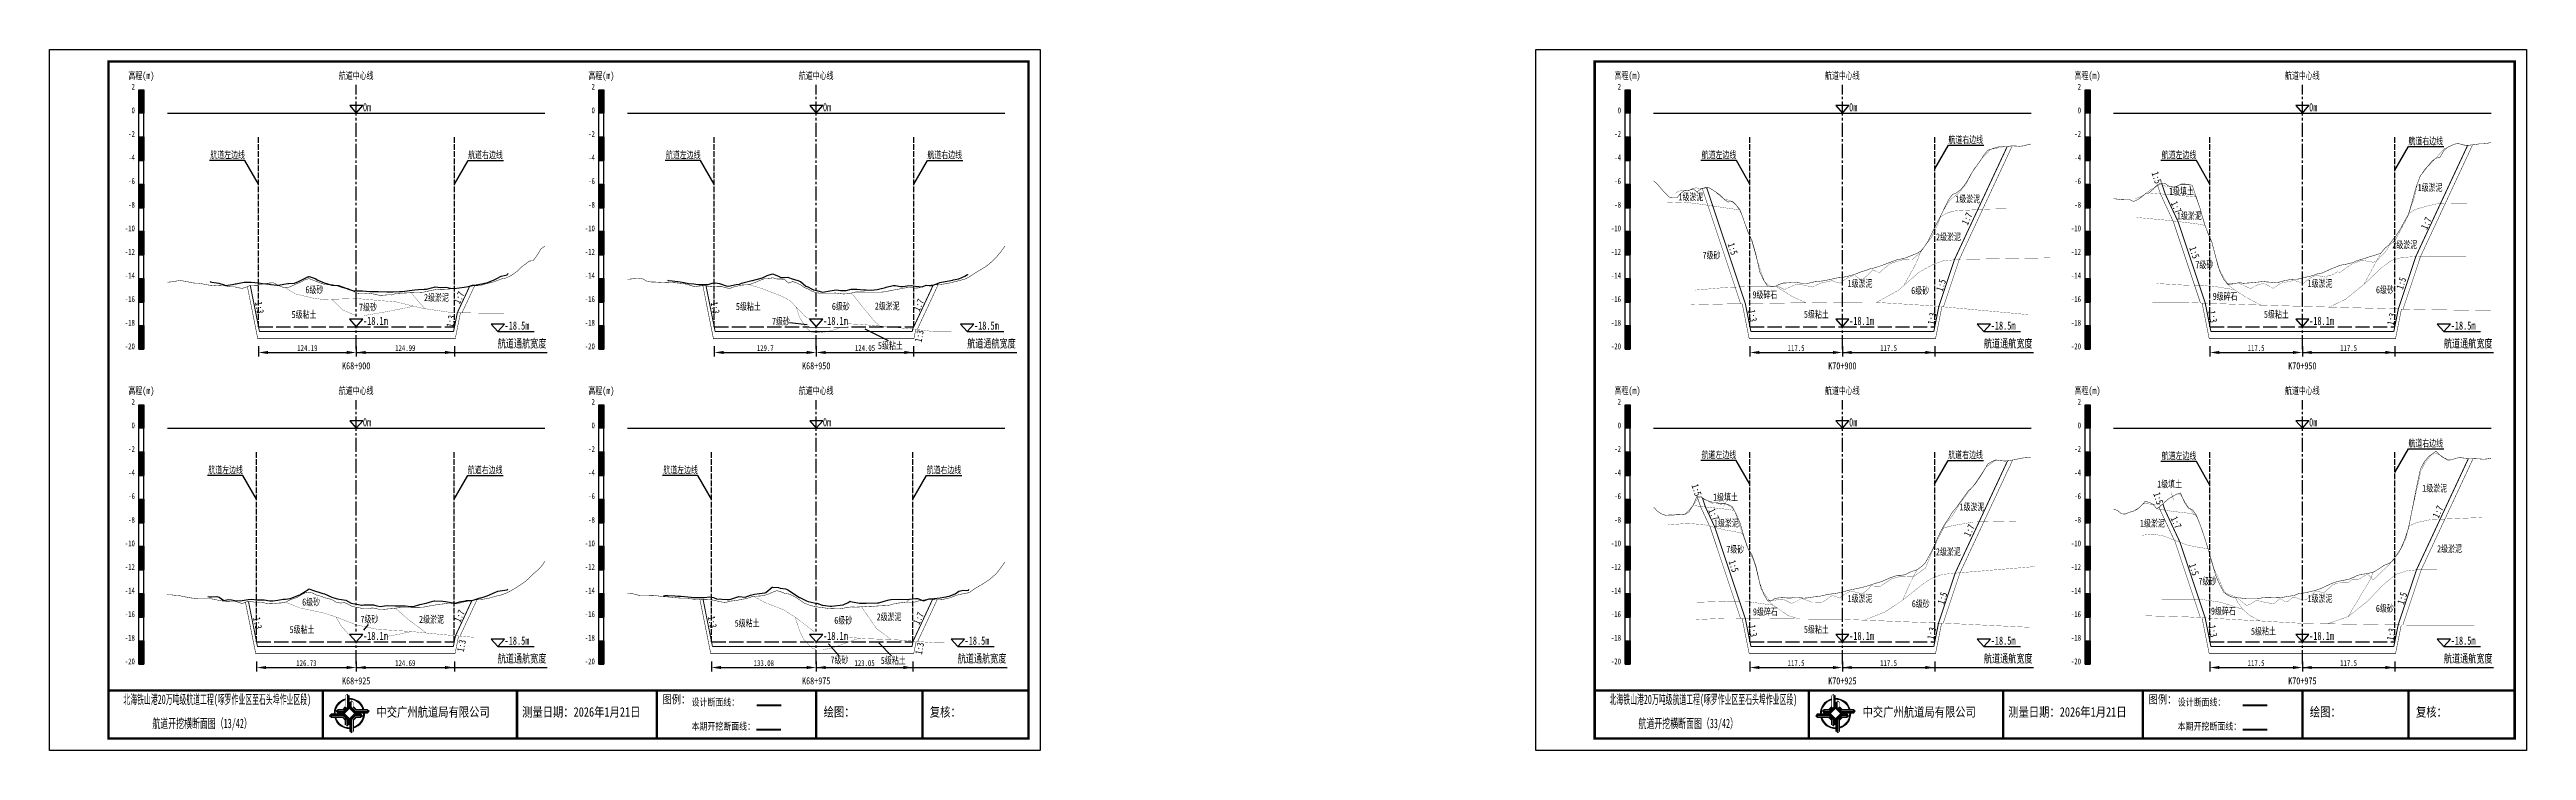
# Model space of a CAD drawing. Header units: millimetres. Extents: x 0 to 1680, y -8762 to 0.
# Drawn here: x 0 to 1050, y -6980 to -6682 of the extents above; entities that cross this region are included whole.
import ezdxf
from ezdxf.enums import TextEntityAlignment as Align

# ---------------------------------------------------------------- set-up
doc = ezdxf.new("R2010")
doc.units = ezdxf.units.MM
for name, pattern in [('ACAD_ISO02W100', [15, 12, -3]), ('ACAD_ISO05W100', [33, 24, -3, 0, -3, 0, -3]), ('CENTER2', [1.125, 0.75, -0.125, 0.125, -0.125])]:
    doc.linetypes.add(name, pattern=pattern)
for name, color, linetype in [('0-桩号', 1, 'Continuous'), ('0-航道左右边线标注', 8, 'Continuous'), ('1-疏浚底高', 7, 'Continuous'), ('1-通航宽度', 7, 'Continuous'), ('1-通航底高', 7, 'Continuous'), ('202601', 5, 'Continuous'), ('DMX', 20, 'Continuous'), ('L1', 7, 'Continuous'), ('图幅外框线', 145, 'Continuous'), ('地质分层', 6, 'Continuous'), ('坡比', 1, 'Continuous'), ('尺寸标注', 1, 'Continuous'), ('开挖线', 4, 'Continuous'), ('标尺', 7, 'Continuous'), ('超挖线', 3, 'Continuous'), ('辅助框', 7, 'Continuous'), ('通航底面线', 7, 'ACAD_ISO02W100')]:
    doc.layers.add(name, color=color, linetype=linetype)
doc.styles.get("Standard").update_dxf_attribs({"font": 'arial.ttf'})
doc.styles.add('仿宋', font='仿宋_GB2312.ttf', dxfattribs={"width": 0.8})
doc.styles.add('仿宋GB2312', font='仿宋_GB2312.ttf', dxfattribs={"width": 0.7, "height": 2.5})
doc.styles.add('仿宋体', font='仿宋_GB2312.ttf', dxfattribs={"width": 0.8})
doc.dimstyles.new('2000', dxfattribs={"dimtxt": 3, "dimasz": 2.5, "dimexe": 1.25, "dimexo": 0.625, "dimtad": 1, "dimlfac": 2, "dimdsep": 46, "dimtxsty": 'Standard', "dimcen": 2.5, "dimadec": 0, "dimazin": 0, "dimtfac": 1, "dimtmove": 0, "dimatfit": 3, "dimfxl": 0, "dimarcsym": 0})

msp = doc.modelspace()

# ---------------------------------------------------------------- texts
at = {"layer": '0-桩号', "style": '仿宋', "width": 0.8}
for s, p in [('K70+900', (760, -6816.5289)), ('K70+950', (955, -6816.5289)), ('K70+925', (760, -6950.0289)), ('K70+975', (955, -6950.0289))]:
    msp.add_text(s, height=3, dxfattribs=at).set_placement(p, align=Align.MIDDLE)
at = {"layer": '0-航道左右边线标注', "style": '仿宋', "width": 0.7}
for p in [(804.9402, -6723.0639), (999.9402, -6723.6369), (177.4356, -6729.5), (372.1224, -6729.5), (804.8798, -6856.5968), (999.9402, -6851.7136), (177.3374, -6863), (371.7903, -6863)]:
    msp.add_text('航道右边线', height=3, dxfattribs=at).set_placement(p, align=Align.BOTTOM_LEFT)
for p in [(82.8309, -6729.5), (275.9936, -6729.5), (715.0598, -6729.5), (910.0598, -6729.5), (714.9994, -6856.5968), (910.0598, -6857.0254), (81.9817, -6863), (274.8656, -6863)]:
    msp.add_text('航道左边线', height=3, dxfattribs=at).set_placement(p, align=Align.BOTTOM_RIGHT)
at = {"layer": '1-通航宽度', "style": '仿宋', "width": 0.7}
for p in [(190, -6809.85), (389, -6809.85), (820, -6809.85), (1015, -6809.85), (190, -6943.35), (385, -6943.35), (820, -6943.35), (1015, -6943.35)]:
    msp.add_text('航道通航宽度', height=3.5, dxfattribs=at).set_placement(p, align=Align.BOTTOM_LEFT)
at = {"layer": 'L1', "style": '仿宋', "width": 0.7}
for p in [(130, -6693.5289), (325, -6693.5289), (760, -6693.5289), (955, -6693.5289), (130, -6827.0289), (325, -6827.0289), (760, -6827.0289), (955, -6827.0289)]:
    msp.add_text('航道中心线', height=3, dxfattribs=at).set_placement(p, align=Align.MIDDLE_CENTER)
for p in [(132.8561, -6708.6797), (327.8561, -6708.6797), (762.8561, -6708.6797), (957.8561, -6708.6797), (132.8561, -6842.1797), (327.8561, -6842.1797), (762.8561, -6842.1797), (957.8561, -6842.1797)]:
    msp.add_text('0m ', height=3.5, dxfattribs=at).set_placement(p)
at = {"layer": '地质分层', "linetype": 'Continuous', "width": 0.7}
for s, style, p in [('1级填土', '仿宋体', (903.7308, -6742.4804)), ('1级淤泥', '仿宋体', (1009.1467, -6740.945)), ('1级淤泥', '仿宋体', (695.8006, -6744.9374)), ('1级淤泥', '仿宋体', (813.139, -6745.8086)), ('1级淤泥', '仿宋体', (907.0887, -6752.9344)), ('2级淤泥', '仿宋体', (804.9953, -6761.8811)), ('7级砂', '仿宋GB2312', (704.5354, -6769.6451)), ('7级砂', '仿宋GB2312', (913.4304, -6773.6848)), ('2级淤泥', '仿宋体', (998.4065, -6765.2132)), ('6级砂', '仿宋GB2312', (112.2537, -6784.2449)), ('1级淤泥', '仿宋体', (767.5027, -6781.5994)), ('6级砂', '仿宋GB2312', (792.9881, -6784.6184)), ('1级淤泥', '仿宋体', (962.5027, -6781.5994)), ('6级砂', '仿宋GB2312', (989.9978, -6784.3073)), ('5级粘土', '仿宋GB2312', (107.8866, -6794.7621)), ('7级砂', '仿宋GB2312', (134.9943, -6791.6379)), ('2级淤泥', '仿宋GB2312', (164.0166, -6787.5659)), ('5级粘土', '仿宋GB2312', (296.2318, -6791.3798)), ('6级砂', '仿宋GB2312', (335.4601, -6791.2889)), ('2级淤泥', '仿宋GB2312', (355.1106, -6791.182)), ('9级碎石', '仿宋GB2312', (727.1346, -6786.4004)), ('5级粘土', '仿宋体', (748.9878, -6794.6852)), ('9级碎石', '仿宋GB2312', (922.2614, -6787.0619)), ('5级粘土', '仿宋体', (943.9878, -6794.6852)), ('7级砂', '仿宋GB2312', (310.0371, -6797.6447)), ('5级粘土', '仿宋GB2312', (356.4447, -6807.9493)), ('1级填土', '仿宋体', (898.7153, -6866.6047)), ('1级淤泥', '仿宋体', (1011.108, -6868.3701)), ('1级填土', '仿宋体', (710.4535, -6872.1727)), ('1级淤泥', '仿宋体', (814.9462, -6876.3156)), ('1级淤泥', '仿宋体', (710.8403, -6883.1473)), ('1级淤泥', '仿宋体', (891.4331, -6883.215)), ('7级砂', '仿宋GB2312', (714.5809, -6894.2682)), ('2级淤泥', '仿宋体', (804.9341, -6895.3154)), ('2级淤泥', '仿宋体', (1017.3799, -6894.0432)), ('7级砂', '仿宋GB2312', (914.73, -6907.7823)), ('6级砂', '仿宋GB2312', (110.8782, -6916.6047)), ('9级碎石', '仿宋GB2312', (727.3442, -6920.7472)), ('1级淤泥', '仿宋体', (767.5027, -6915.0994)), ('6级砂', '仿宋GB2312', (793.2298, -6917.3647)), ('9级碎石', '仿宋GB2312', (921.517, -6920.419)), ('1级淤泥', '仿宋体', (962.5027, -6915.0994)), ('6级砂', '仿宋GB2312', (989.9698, -6919.2709)), ('5级粘土', '仿宋GB2312', (107.0374, -6928.2621)), ('7级砂', '仿宋GB2312', (135.5929, -6923.8948)), ('2级淤泥', '仿宋GB2312', (161.9289, -6923.9421)), ('5级粘土', '仿宋GB2312', (295.7211, -6925.5705)), ('6级砂', '仿宋GB2312', (336.4587, -6924.3555)), ('2级淤泥', '仿宋GB2312', (355.884, -6922.9075)), ('5级粘土', '仿宋体', (748.9878, -6928.1852)), ('5级粘土', '仿宋体', (938.5065, -6928.9885)), ('7级砂', '仿宋GB2312', (334.8482, -6941.1514)), ('5级粘土', '仿宋GB2312', (357.6426, -6941.3194))]:
    msp.add_text(s, height=3, dxfattribs=dict(at, style=style)).set_placement(p, align=Align.MIDDLE_CENTER)
at = {"layer": '坡比', "style": '仿宋体'}
for s, rotation, width, p in [('1:5', 288, 0.8, (893.2435, -6736.7424)), ('1:7', 295, 0.8, (901.5687, -6749.2716)), ('1:7', 65, 0.8, (812.8697, -6754.1777)), ('1:7', 65, 0.8, (1007.5372, -6756.1253)), ('1:5', 288, 0.8, (713.5292, -6766.9404)), ('1:5', 288, 0.8, (909.2393, -6768.4771)), ('1:5', 72, 0.8, (801.8318, -6782.3474)), ('1:5', 72, 0.8, (996.9443, -6781.5531)), ('1:3', 281, 0.7, (89.0127, -6791.8444)), ('1:7', 65, 0.7, (173.6294, -6787.6328)), ('1:3', 281, 0.7, (282.1899, -6791.9171)), ('1:7', 65, 0.7, (368.4514, -6790.7675)), ('1:3', 281, 0.8, (721.9245, -6795.2658)), ('1:3', 281, 0.8, (917.0349, -6795.6547)), ('1:3', 79, 0.7, (170.1015, -6797.6111)), ('1:3', 79, 0.7, (368.6825, -6803.9372)), ('1:3', 79, 0.8, (798.0038, -6796.4591)), ('1:3', 79, 0.8, (992.8, -6796.6917)), ('1:5', 288, 0.8, (698.2101, -6869.1247)), ('1:7', 295, 0.8, (705.5342, -6879.4563)), ('1:5', 288, 0.8, (893.9312, -6872.6513)), ('1:7', 65, 0.8, (1012.4552, -6878.3856)), ('1:7', 65, 0.8, (813.7991, -6886.299)), ('1:7', 295, 0.8, (901.5197, -6882.8501)), ('1:5', 288, 0.8, (713.946, -6901.3882)), ('1:5', 288, 0.8, (909.0606, -6902.7927)), ('1:5', 72, 0.8, (802.3987, -6914.9773)), ('1:5', 72, 0.8, (997.3434, -6915.0223)), ('1:3', 281, 0.7, (88.2039, -6925.5465)), ('1:7', 65, 0.7, (173.7718, -6922.5424)), ('1:3', 281, 0.7, (280.9944, -6925.0749)), ('1:7', 65, 0.7, (368.3804, -6923.5187)), ('1:3', 281, 0.8, (722.082, -6928.7854)), ('1:3', 79, 0.8, (797.8592, -6929.8425)), ('1:3', 281, 0.8, (917.1026, -6928.919)), ('1:3', 79, 0.8, (992.645, -6930.2991)), ('1:3', 79, 0.7, (174.6082, -6935.1404)), ('1:3', 79, 0.7, (368.8338, -6936.2799))]:
    msp.add_text(s, height=3, rotation=rotation, dxfattribs=dict(at, width=width)).set_placement(p, align=Align.MIDDLE)
at = {"layer": '辅助框', "color": 7, "style": '仿宋GB2312'}
for s, width, p in [('北海铁山港20万吨级航道工程(啄罗作业区至石头埠作业区段)', 0.52, (71.0923, -6957.8413)), ('北海铁山港20万吨级航道工程(啄罗作业区至石头埠作业区段)', 0.52, (701.0923, -6957.8413)), ('         航道开挖横断面图（13/42）', 0.6, (56.9466, -6968.0285)), ('         航道开挖横断面图（33/42）', 0.6, (686.9466, -6968.0285))]:
    msp.add_text(s, height=4, dxfattribs=dict(at, width=width)).set_placement(p, align=Align.MIDDLE_CENTER)
at = {"layer": '辅助框', "lineweight": 0, "char_height": 4, "width": 115.886347, "attachment_point": 1}
for s, insert in [('{\\fKaiTi|b0|i0|c134|p49;\\W0.8;中交广州航道局有限公司}', (138.5829, -6961.182)), ('{\\fKaiTi|b0|i0|c134|p49;\\W0.8;测量日期：2026年1月21日}', (200.3284, -6961.182)), ('{\\fKaiTi|b0|i0|c134|p49;\\W0.8;绘图：}', (328.1551, -6961.182)), ('{\\fKaiTi|b0|i0|c134|p49;\\W0.8;复核：}', (373.1551, -6961.182)), ('{\\fKaiTi|b0|i0|c134|p49;\\W0.8;中交广州航道局有限公司}', (768.5829, -6961.182)), ('{\\fKaiTi|b0|i0|c134|p49;\\W0.8;测量日期：2026年1月21日}', (830.3284, -6961.182)), ('{\\fKaiTi|b0|i0|c134|p49;\\W0.8;绘图：}', (958.1551, -6961.182)), ('{\\fKaiTi|b0|i0|c134|p49;\\W0.8;复核：}', (1003.1551, -6961.182))]:
    msp.add_mtext(s, dxfattribs=dict(at, insert=insert))
at = {"layer": '辅助框', "char_height": 3.5, "width": 20.652058, "attachment_point": 1, "style": '仿宋'}
for insert in [(259.8269, -6956.132), (889.8269, -6956.132)]:
    msp.add_mtext('{\\C3;图例：}', dxfattribs=dict(at, insert=insert))
at = {"layer": '辅助框', "color": 7, "lineweight": 50, "char_height": 3, "width": 26.24717, "attachment_point": 1, "style": '仿宋'}
for insert in [(272.1654, -6957.5513), (902.1654, -6957.5513)]:
    msp.add_mtext('设计断面线：', dxfattribs=dict(at, insert=insert))
at = {"layer": '辅助框', "color": 1, "char_height": 3, "width": 26.24717, "attachment_point": 1, "style": '仿宋'}
for insert in [(272.1654, -6967.7604), (902.1654, -6967.7604)]:
    msp.add_mtext('本期开挖断面线：', dxfattribs=dict(at, insert=insert))

# ---------------------------------------------------------------- blocks, each defined once
blk = doc.blocks.new('标尺')
at = {"layer": '标尺', "linetype": 'Continuous'}
for points in [[(-2.11667, 100), (0, 100), (0, 90), (-2.11667, 90)], [(-2.11667, 80), (0, 80), (0, 70), (-2.11667, 70)], [(-2.11667, 60), (0, 60), (0, 50), (-2.11667, 50)], [(-2.11667, 40), (0, 40), (0, 30), (-2.11667, 30)], [(-2.11667, 20), (0, 20), (0, 10), (-2.11667, 10)], [(-2.11667, 0), (0, 0), (0, -10), (-2.11667, -10)]]:
    blk.add_hatch(color=256, dxfattribs=at).paths.add_polyline_path(points)
for p, q in [((-2.11667, -10), (-2.11667, 100)), ((0, -10), (0, 100)), ((-2.11667, 80), (0, 80)), ((-2.11667, 70), (0, 70)), ((-2.11667, 60), (0, 60)), ((-2.11667, 50), (0, 50)), ((-2.11667, 40), (0, 40)), ((-2.11667, 30), (0, 30)), ((-2.11667, 20), (0, 20)), ((-2.11667, 10), (0, 10)), ((-2.11667, 0), (0, 0)), ((-2.11667, -10), (0, -10))]:
    blk.add_line(p, q, dxfattribs=at)
at = {"layer": '标尺'}
for points in [[(-2.11667, 100), (0, 100), (0, 90), (-2.11667, 90)], [(-2.11667, 100), (0, 100), (0, 90), (-2.11667, 90)], [(-2.11667, 80), (0, 80), (0, 70), (-2.11667, 70)], [(-2.11667, 80), (0, 80), (0, 70), (-2.11667, 70)], [(-2.11667, 60), (0, 60), (0, 50), (-2.11667, 50)], [(-2.11667, 60), (0, 60), (0, 50), (-2.11667, 50)], [(-2.11667, 40), (0, 40), (0, 30), (-2.11667, 30)], [(-2.11667, 40), (0, 40), (0, 30), (-2.11667, 30)], [(-2.11667, 20), (0, 20), (0, 10), (-2.11667, 10)], [(-2.11667, 20), (0, 20), (0, 10), (-2.11667, 10)], [(-2.11667, 0), (0, 0), (0, -10), (-2.11667, -10)], [(-2.11667, 0), (0, 0), (0, -10), (-2.11667, -10)]]:
    blk.add_lwpolyline(points, close=True, dxfattribs=at)
at = {"layer": '标尺', "style": '仿宋GB2312', "width": 0.7}
blk.add_text('高程(m)', height=3, dxfattribs=at).set_placement((-1.05833, 106), align=Align.MIDDLE_CENTER)
for s, p in [('2', (-3.81667, 100)), ('0', (-3.81667, 90)), ('-2', (-3.81667, 80)), ('-4', (-3.81667, 70)), ('-6', (-3.81667, 60)), ('-10', (-3.81667, 40)), ('-8', (-3.81667, 50)), ('-12', (-3.81667, 30)), ('-14', (-3.81667, 20)), ('-16', (-3.81667, 10)), ('-18', (-3.81667, 0)), ('-20', (-3.81667, -10))]:
    blk.add_text(s, height=2.5, dxfattribs=at).set_placement(p, align=Align.RIGHT)
blk = doc.blocks.new('*D221')
at = {"layer": 'Defpoints', "color": 0, "ltscale": 0.5}
for p in [(88.6, -6800), (130, -6800), (130, -6810.9)]:
    blk.add_point(p, dxfattribs=at)
at = {"layer": '尺寸标注', "color": 0, "lineweight": -2, "ltscale": 0.5}
for p, q in [((88.6, -6808.2), (88.6, -6812.5)), ((92.6, -6810.9), (126, -6810.9)), ((130, -6808.2), (130, -6812.5))]:
    blk.add_line(p, q, dxfattribs=at)
at = {"layer": '尺寸标注', "color": 0, "ltscale": 0.5}
for points in [[(92.6, -6810.2), (92.6, -6811.5), (88.6, -6810.9)], [(126, -6810.2), (126, -6811.5), (130, -6810.9)]]:
    blk.add_solid(points, dxfattribs=at)
at = {"layer": '尺寸标注', "color": 0, "ltscale": 0.5, "insert": (109.3, -6809), "char_height": 2.5, "attachment_point": 5, "style": '仿宋GB2312'}
blk.add_mtext('124.19', dxfattribs=at)
blk = doc.blocks.new('*D222')
at = {"layer": 'Defpoints', "color": 0, "ltscale": 0.5}
for p in [(87.8, -6933.5), (130, -6933.5), (130, -6944.4)]:
    blk.add_point(p, dxfattribs=at)
at = {"layer": '尺寸标注', "color": 0, "lineweight": -2, "ltscale": 0.5}
for p, q in [((87.8, -6941.8), (87.8, -6946)), ((91.8, -6944.4), (126, -6944.4)), ((130, -6941.8), (130, -6946))]:
    blk.add_line(p, q, dxfattribs=at)
at = {"layer": '尺寸标注', "color": 0, "ltscale": 0.5}
for points in [[(91.8, -6943.7), (91.8, -6945), (87.8, -6944.4)], [(126, -6943.7), (126, -6945), (130, -6944.4)]]:
    blk.add_solid(points, dxfattribs=at)
at = {"layer": '尺寸标注', "color": 0, "ltscale": 0.5, "insert": (108.9, -6942.5), "char_height": 2.5, "attachment_point": 5, "style": '仿宋GB2312'}
blk.add_mtext('126.73', dxfattribs=at)
blk = doc.blocks.new('*D223')
at = {"layer": 'Defpoints', "color": 0, "ltscale": 0.5}
for p in [(281.8, -6800), (325, -6800), (325, -6810.9)]:
    blk.add_point(p, dxfattribs=at)
at = {"layer": '尺寸标注', "color": 0, "lineweight": -2, "ltscale": 0.5}
for p, q in [((281.8, -6808.2), (281.8, -6812.5)), ((285.8, -6810.9), (321, -6810.9)), ((325, -6808.2), (325, -6812.5))]:
    blk.add_line(p, q, dxfattribs=at)
at = {"layer": '尺寸标注', "color": 0, "ltscale": 0.5}
for points in [[(285.8, -6810.2), (285.8, -6811.5), (281.8, -6810.9)], [(321, -6810.2), (321, -6811.5), (325, -6810.9)]]:
    blk.add_solid(points, dxfattribs=at)
at = {"layer": '尺寸标注', "color": 0, "ltscale": 0.5, "insert": (303.4, -6809), "char_height": 2.5, "attachment_point": 5, "style": '仿宋GB2312'}
blk.add_mtext('129.7', dxfattribs=at)
blk = doc.blocks.new('*D224')
at = {"layer": 'Defpoints', "color": 0, "ltscale": 0.5}
for p in [(280.6, -6933.5), (325, -6933.5), (325, -6944.4)]:
    blk.add_point(p, dxfattribs=at)
at = {"layer": '尺寸标注', "color": 0, "lineweight": -2, "ltscale": 0.5}
for p, q in [((280.6, -6941.8), (280.6, -6946)), ((284.6, -6944.4), (321, -6944.4)), ((325, -6941.8), (325, -6946))]:
    blk.add_line(p, q, dxfattribs=at)
at = {"layer": '尺寸标注', "color": 0, "ltscale": 0.5}
for points in [[(284.6, -6943.7), (284.6, -6945), (280.6, -6944.4)], [(321, -6943.7), (321, -6945), (325, -6944.4)]]:
    blk.add_solid(points, dxfattribs=at)
at = {"layer": '尺寸标注', "color": 0, "ltscale": 0.5, "insert": (302.8, -6942.5), "char_height": 2.5, "attachment_point": 5, "style": '仿宋GB2312'}
blk.add_mtext('133.08', dxfattribs=at)
blk = doc.blocks.new('*D162')
at = {"layer": 'Defpoints', "color": 0, "ltscale": 0.5}
for p in [(130, -6800), (171.7, -6800), (171.7, -6810.9)]:
    blk.add_point(p, dxfattribs=at)
at = {"layer": '尺寸标注', "color": 0, "lineweight": -2, "ltscale": 0.5}
for p, q in [((130, -6808.2), (130, -6812.5)), ((134, -6810.9), (167.7, -6810.9)), ((171.7, -6808.2), (171.7, -6812.5))]:
    blk.add_line(p, q, dxfattribs=at)
at = {"layer": '尺寸标注', "color": 0, "ltscale": 0.5}
for points in [[(134, -6810.2), (134, -6811.5), (130, -6810.9)], [(167.7, -6810.2), (167.7, -6811.5), (171.7, -6810.9)]]:
    blk.add_solid(points, dxfattribs=at)
at = {"layer": '尺寸标注', "color": 0, "ltscale": 0.5, "insert": (150.8, -6809), "char_height": 2.5, "attachment_point": 5, "style": '仿宋GB2312'}
blk.add_mtext('124.99', dxfattribs=at)
blk = doc.blocks.new('*D163')
at = {"layer": 'Defpoints', "color": 0, "ltscale": 0.5}
for p in [(130, -6933.5), (171.6, -6933.5), (171.6, -6944.4)]:
    blk.add_point(p, dxfattribs=at)
at = {"layer": '尺寸标注', "color": 0, "lineweight": -2, "ltscale": 0.5}
for p, q in [((130, -6941.8), (130, -6946)), ((134, -6944.4), (167.6, -6944.4)), ((171.6, -6941.8), (171.6, -6946))]:
    blk.add_line(p, q, dxfattribs=at)
at = {"layer": '尺寸标注', "color": 0, "ltscale": 0.5}
for points in [[(134, -6943.7), (134, -6945), (130, -6944.4)], [(167.6, -6943.7), (167.6, -6945), (171.6, -6944.4)]]:
    blk.add_solid(points, dxfattribs=at)
at = {"layer": '尺寸标注', "color": 0, "ltscale": 0.5, "insert": (150.8, -6942.5), "char_height": 2.5, "attachment_point": 5, "style": '仿宋GB2312'}
blk.add_mtext('124.69', dxfattribs=at)
blk = doc.blocks.new('*D164')
at = {"layer": 'Defpoints', "color": 0, "ltscale": 0.5}
for p in [(325, -6800), (366.3, -6800), (366.3, -6810.9)]:
    blk.add_point(p, dxfattribs=at)
at = {"layer": '尺寸标注', "color": 0, "lineweight": -2, "ltscale": 0.5}
for p, q in [((325, -6808.2), (325, -6812.5)), ((329, -6810.9), (362.3, -6810.9)), ((366.3, -6808.2), (366.3, -6812.5))]:
    blk.add_line(p, q, dxfattribs=at)
at = {"layer": '尺寸标注', "color": 0, "ltscale": 0.5}
for points in [[(329, -6810.2), (329, -6811.5), (325, -6810.9)], [(362.3, -6810.2), (362.3, -6811.5), (366.3, -6810.9)]]:
    blk.add_solid(points, dxfattribs=at)
at = {"layer": '尺寸标注', "color": 0, "ltscale": 0.5, "insert": (345.7, -6809), "char_height": 2.5, "attachment_point": 5, "style": '仿宋GB2312'}
blk.add_mtext('124.05', dxfattribs=at)
blk = doc.blocks.new('*D165')
at = {"layer": 'Defpoints', "color": 0, "ltscale": 0.5}
for p in [(325, -6933.5), (366, -6933.5), (366, -6944.4)]:
    blk.add_point(p, dxfattribs=at)
at = {"layer": '尺寸标注', "color": 0, "lineweight": -2, "ltscale": 0.5}
for p, q in [((325, -6941.8), (325, -6946)), ((329, -6944.4), (362, -6944.4)), ((366, -6941.8), (366, -6946))]:
    blk.add_line(p, q, dxfattribs=at)
at = {"layer": '尺寸标注', "color": 0, "ltscale": 0.5}
for points in [[(329, -6943.7), (329, -6945), (325, -6944.4)], [(362, -6943.7), (362, -6945), (366, -6944.4)]]:
    blk.add_solid(points, dxfattribs=at)
at = {"layer": '尺寸标注', "color": 0, "ltscale": 0.5, "insert": (345.5, -6942.5), "char_height": 2.5, "attachment_point": 5, "style": '仿宋GB2312'}
blk.add_mtext('123.05', dxfattribs=at)
blk = doc.blocks.new('通航底高')
at = {"layer": '1-通航底高'}
for p, q in [((-2.8, 3.2), (0, 0)), ((2.8, 3.2), (-2.8, 3.2)), ((0, 0), (2.8, 3.2))]:
    blk.add_line(p, q, dxfattribs=at)
at = {"layer": '1-通航底高', "style": '仿宋', "width": 0.7}
blk.add_attdef('通航底高', (2.9, 0.8), '', height=3.5, dxfattribs=at)
blk = doc.blocks.new('疏浚底高')
at = {"layer": '1-疏浚底高'}
for p, q in [((-2.8, 3.2), (0, 0)), ((2.8, 3.2), (-2.8, 3.2)), ((0, 0), (2.8, 3.2)), ((0, 0), (15.5, 0))]:
    blk.add_line(p, q, dxfattribs=at)
at = {"layer": '1-疏浚底高', "style": '仿宋', "width": 0.7}
blk.add_attdef('疏浚底高', (2.9, 0.8), '', height=3.5, dxfattribs=at)
blk = doc.blocks.new('*D264')
at = {"layer": 'Defpoints', "color": 0}
for p in [(720.8, -6800), (760, -6800), (760, -6810.9)]:
    blk.add_point(p, dxfattribs=at)
at = {"layer": '尺寸标注', "color": 0, "lineweight": -2, "ltscale": 0.5}
for p, q in [((720.8, -6808.2), (720.8, -6812.5)), ((724.8, -6810.9), (756, -6810.9)), ((760, -6808.2), (760, -6812.5))]:
    blk.add_line(p, q, dxfattribs=at)
at = {"layer": '尺寸标注', "color": 0}
for points in [[(724.8, -6810.2), (724.8, -6811.5), (720.8, -6810.9)], [(756, -6811.5), (756, -6810.2), (760, -6810.9)]]:
    blk.add_solid(points, dxfattribs=at)
at = {"layer": '尺寸标注', "color": 0, "insert": (740.4, -6809), "char_height": 2.5, "attachment_point": 5, "style": '仿宋GB2312'}
blk.add_mtext('117.5', dxfattribs=at)
blk = doc.blocks.new('*D265')
at = {"layer": 'Defpoints', "color": 0}
for p in [(720.8, -6933.5), (760, -6933.5), (760, -6944.4)]:
    blk.add_point(p, dxfattribs=at)
at = {"layer": '尺寸标注', "color": 0, "lineweight": -2, "ltscale": 0.5}
for p, q in [((720.8, -6941.8), (720.8, -6946)), ((724.8, -6944.4), (756, -6944.4)), ((760, -6941.8), (760, -6946))]:
    blk.add_line(p, q, dxfattribs=at)
at = {"layer": '尺寸标注', "color": 0}
for points in [[(724.8, -6943.7), (724.8, -6945), (720.8, -6944.4)], [(756, -6945), (756, -6943.7), (760, -6944.4)]]:
    blk.add_solid(points, dxfattribs=at)
at = {"layer": '尺寸标注', "color": 0, "insert": (740.4, -6942.5), "char_height": 2.5, "attachment_point": 5, "style": '仿宋GB2312'}
blk.add_mtext('117.5', dxfattribs=at)
blk = doc.blocks.new('*D266')
at = {"layer": 'Defpoints', "color": 0}
for p in [(915.8, -6800), (955, -6800), (955, -6810.9)]:
    blk.add_point(p, dxfattribs=at)
at = {"layer": '尺寸标注', "color": 0, "lineweight": -2, "ltscale": 0.5}
for p, q in [((915.8, -6808.2), (915.8, -6812.5)), ((919.8, -6810.9), (951, -6810.9)), ((955, -6808.2), (955, -6812.5))]:
    blk.add_line(p, q, dxfattribs=at)
at = {"layer": '尺寸标注', "color": 0}
for points in [[(919.8, -6810.2), (919.8, -6811.5), (915.8, -6810.9)], [(951, -6811.5), (951, -6810.2), (955, -6810.9)]]:
    blk.add_solid(points, dxfattribs=at)
at = {"layer": '尺寸标注', "color": 0, "insert": (935.4, -6809), "char_height": 2.5, "attachment_point": 5, "style": '仿宋GB2312'}
blk.add_mtext('117.5', dxfattribs=at)
blk = doc.blocks.new('*D267')
at = {"layer": 'Defpoints', "color": 0}
for p in [(915.8, -6933.5), (955, -6933.5), (955, -6944.4)]:
    blk.add_point(p, dxfattribs=at)
at = {"layer": '尺寸标注', "color": 0, "lineweight": -2, "ltscale": 0.5}
for p, q in [((915.8, -6941.8), (915.8, -6946)), ((919.8, -6944.4), (951, -6944.4)), ((955, -6941.8), (955, -6946))]:
    blk.add_line(p, q, dxfattribs=at)
at = {"layer": '尺寸标注', "color": 0}
for points in [[(919.8, -6943.7), (919.8, -6945), (915.8, -6944.4)], [(951, -6945), (951, -6943.7), (955, -6944.4)]]:
    blk.add_solid(points, dxfattribs=at)
at = {"layer": '尺寸标注', "color": 0, "insert": (935.4, -6942.5), "char_height": 2.5, "attachment_point": 5, "style": '仿宋GB2312'}
blk.add_mtext('117.5', dxfattribs=at)
blk = doc.blocks.new('*D321')
at = {"layer": 'Defpoints', "color": 0}
for p in [(760, -6800), (799.2, -6800), (799.2, -6810.9)]:
    blk.add_point(p, dxfattribs=at)
at = {"layer": '尺寸标注', "color": 0, "lineweight": -2, "ltscale": 0.5}
for p, q in [((760, -6808.2), (760, -6812.5)), ((764, -6810.9), (795.2, -6810.9)), ((799.2, -6808.2), (799.2, -6812.5))]:
    blk.add_line(p, q, dxfattribs=at)
at = {"layer": '尺寸标注', "color": 0}
for points in [[(764, -6810.2), (764, -6811.5), (760, -6810.9)], [(795.2, -6811.5), (795.2, -6810.2), (799.2, -6810.9)]]:
    blk.add_solid(points, dxfattribs=at)
at = {"layer": '尺寸标注', "color": 0, "insert": (779.6, -6809), "char_height": 2.5, "attachment_point": 5, "style": '仿宋GB2312'}
blk.add_mtext('117.5', dxfattribs=at)
blk = doc.blocks.new('*D322')
at = {"layer": 'Defpoints', "color": 0}
for p in [(760, -6933.5), (799.2, -6933.5), (799.2, -6944.4)]:
    blk.add_point(p, dxfattribs=at)
at = {"layer": '尺寸标注', "color": 0, "lineweight": -2, "ltscale": 0.5}
for p, q in [((760, -6941.8), (760, -6946)), ((764, -6944.4), (795.2, -6944.4)), ((799.2, -6941.8), (799.2, -6946))]:
    blk.add_line(p, q, dxfattribs=at)
at = {"layer": '尺寸标注', "color": 0}
for points in [[(764, -6943.7), (764, -6945), (760, -6944.4)], [(795.2, -6945), (795.2, -6943.7), (799.2, -6944.4)]]:
    blk.add_solid(points, dxfattribs=at)
at = {"layer": '尺寸标注', "color": 0, "insert": (779.6, -6942.5), "char_height": 2.5, "attachment_point": 5, "style": '仿宋GB2312'}
blk.add_mtext('117.5', dxfattribs=at)
blk = doc.blocks.new('*D323')
at = {"layer": 'Defpoints', "color": 0}
for p in [(955, -6800), (994.2, -6800), (994.2, -6810.9)]:
    blk.add_point(p, dxfattribs=at)
at = {"layer": '尺寸标注', "color": 0, "lineweight": -2, "ltscale": 0.5}
for p, q in [((955, -6808.2), (955, -6812.5)), ((959, -6810.9), (990.2, -6810.9)), ((994.2, -6808.2), (994.2, -6812.5))]:
    blk.add_line(p, q, dxfattribs=at)
at = {"layer": '尺寸标注', "color": 0}
for points in [[(959, -6810.2), (959, -6811.5), (955, -6810.9)], [(990.2, -6811.5), (990.2, -6810.2), (994.2, -6810.9)]]:
    blk.add_solid(points, dxfattribs=at)
at = {"layer": '尺寸标注', "color": 0, "insert": (974.6, -6809), "char_height": 2.5, "attachment_point": 5, "style": '仿宋GB2312'}
blk.add_mtext('117.5', dxfattribs=at)
blk = doc.blocks.new('*D324')
at = {"layer": 'Defpoints', "color": 0}
for p in [(955, -6933.5), (994.2, -6933.5), (994.2, -6944.4)]:
    blk.add_point(p, dxfattribs=at)
at = {"layer": '尺寸标注', "color": 0, "lineweight": -2, "ltscale": 0.5}
for p, q in [((955, -6941.8), (955, -6946)), ((959, -6944.4), (990.2, -6944.4)), ((994.2, -6941.8), (994.2, -6946))]:
    blk.add_line(p, q, dxfattribs=at)
at = {"layer": '尺寸标注', "color": 0}
for points in [[(959, -6943.7), (959, -6945), (955, -6944.4)], [(990.2, -6945), (990.2, -6943.7), (994.2, -6944.4)]]:
    blk.add_solid(points, dxfattribs=at)
at = {"layer": '尺寸标注', "color": 0, "insert": (974.6, -6942.5), "char_height": 2.5, "attachment_point": 5, "style": '仿宋GB2312'}
blk.add_mtext('117.5', dxfattribs=at)

# ---------------------------------------------------------------- dimensions: what is measured, and where the dimension line sits
at = {"layer": '尺寸标注', "ltscale": 0.5}
for p1, p2, distance, picture, middle in [((281.7671, -6800), (325, -6800), -10.853, '*D223', (303.3836, -6808.978)), ((325, -6800), (366.3489, -6800), -10.853, '*D164', (345.6745, -6808.978)), ((720.8333, -6800), (760, -6800), -10.8524, '*D264', (740.4167, -6808.956)), ((760, -6800), (799.1667, -6800), -10.8524, '*D321', (779.5833, -6808.956)), ((915.8333, -6800), (955, -6800), -10.8522, '*D266', (935.4167, -6808.9557)), ((955, -6800), (994.1667, -6800), -10.8521, '*D323', (974.5833, -6808.9557)), ((720.8333, -6933.5), (760, -6933.5), -10.8524, '*D265', (740.4167, -6942.456)), ((760, -6933.5), (799.1667, -6933.5), -10.8524, '*D322', (779.5833, -6942.4559)), ((915.8333, -6933.5), (955, -6933.5), -10.8521, '*D267', (935.4167, -6942.4557)), ((955, -6933.5), (994.1667, -6933.5), -10.8521, '*D324', (974.5833, -6942.4557))]:
    dim = msp.add_aligned_dim(p1=p1, p2=p2, distance=distance, dimstyle='2000', override={"dimtxt": 3.5, "dimasz": 4, "dimexe": 1.6, "dimexo": 8.25, "dimlfac": 3, "dimtxsty": '仿宋GB2312'}, dxfattribs=at)
    dim.commit()
    dim.dimension.update_dxf_attribs({"geometry": picture, "text_midpoint": middle})

# ---------------------------------------------------------------- hatches: boundary and pattern name
at = {"layer": '辅助框'}
h = msp.add_hatch(color=5, dxfattribs=at)
edge = h.paths.add_edge_path()
edge.add_ellipse((127.1049, -6963.8494), major_axis=(-6.0171, 0), ratio=0.999999983, start_angle=-73.2117177, end_angle=1.4467621, ccw=False)
edge.add_line((125.367, -6958.0887), (125.367, -6957.6676))
edge.add_ellipse((127.1049, -6963.8494), major_axis=(-6.4215, 0), ratio=0.999999983, start_angle=-74.2971998, end_angle=1.3568951)
edge.add_line((120.6852, -6964.0014), (121.0897, -6964.0013))
edge = h.paths.add_edge_path()
edge.add_ellipse((127.1049, -6963.8494), major_axis=(-6.0171, 0), ratio=0.999999983, start_angle=196.7802888, end_angle=271.4309187, ccw=False)
edge.add_line((132.8658, -6962.1122), (133.2869, -6962.1122))
edge.add_ellipse((127.1049, -6963.8494), major_axis=(-6.4215, 0), ratio=0.999999983, start_angle=195.6953324, end_angle=271.3407922)
edge.add_line((126.9546, -6957.4297), (126.9546, -6957.8342))
edge = h.paths.add_edge_path()
edge.add_ellipse((127.1049, -6963.8494), major_axis=(-6.4215, 0), ratio=0.999999983, start_angle=105.7065267, end_angle=181.333632)
edge.add_line((133.5246, -6963.6999), (133.1201, -6963.6999))
edge.add_ellipse((127.1049, -6963.8494), major_axis=(-6.0171, 0), ratio=0.999999983, start_angle=106.7923276, end_angle=181.4233031, ccw=False)
edge.add_line((128.8433, -6969.6099), (128.8433, -6970.031))
edge = h.paths.add_edge_path()
edge.add_ellipse((127.1049, -6963.8494), major_axis=(6.0171, 0), ratio=0.999999983, start_angle=196.8039056, end_angle=271.4347581, ccw=False)
edge.add_line((121.3448, -6965.5889), (120.9236, -6965.589))
edge.add_ellipse((127.1049, -6963.8494), major_axis=(6.4215, 0), ratio=0.999999983, start_angle=195.7186902, end_angle=271.3444001)
edge.add_line((127.2556, -6970.269), (127.2556, -6969.8646))
h = msp.add_hatch(color=5, dxfattribs=at)
h.paths.add_polyline_path([(129.2304, -6963.6999), (134.7087, -6963.6999), (135.4866, -6962.921), (134.6781, -6962.1122), (129.9177, -6962.1122), (128.8422, -6961.0357), (128.8422, -6959.0891), (128.0469, -6958.2929), (127.2551, -6959.0883), (127.2551, -6961.7239)])
h.paths.add_polyline_path([(128.0639, -6961.3354), (128.0639, -6958.6098), (128.6619, -6959.2105), (128.6619, -6961.1552), (129.8298, -6962.2918), (134.5892, -6962.2918), (135.1869, -6962.8908), (129.6192, -6962.8908)], flags=16)
h = msp.add_hatch(color=5, dxfattribs=at)
edge = h.paths.add_edge_path()
edge.add_ellipse((757.1049, -6963.8494), major_axis=(-6.0171, 0), ratio=0.999999983, start_angle=-73.2117177, end_angle=1.4467621, ccw=False)
edge.add_line((755.367, -6958.0887), (755.367, -6957.6676))
edge.add_ellipse((757.1049, -6963.8494), major_axis=(-6.4215, 0), ratio=0.999999983, start_angle=-74.2971998, end_angle=1.3568951)
edge.add_line((750.6852, -6964.0014), (751.0897, -6964.0013))
edge = h.paths.add_edge_path()
edge.add_ellipse((757.1049, -6963.8494), major_axis=(-6.0171, 0), ratio=0.999999983, start_angle=196.7802888, end_angle=271.4309187, ccw=False)
edge.add_line((762.8658, -6962.1122), (763.2869, -6962.1122))
edge.add_ellipse((757.1049, -6963.8494), major_axis=(-6.4215, 0), ratio=0.999999983, start_angle=195.6953324, end_angle=271.3407922)
edge.add_line((756.9546, -6957.4297), (756.9546, -6957.8342))
edge = h.paths.add_edge_path()
edge.add_ellipse((757.1049, -6963.8494), major_axis=(-6.4215, 0), ratio=0.999999983, start_angle=105.7065267, end_angle=181.333632)
edge.add_line((763.5246, -6963.6999), (763.1201, -6963.6999))
edge.add_ellipse((757.1049, -6963.8494), major_axis=(-6.0171, 0), ratio=0.999999983, start_angle=106.7923276, end_angle=181.4233031, ccw=False)
edge.add_line((758.8433, -6969.6099), (758.8433, -6970.031))
edge = h.paths.add_edge_path()
edge.add_ellipse((757.1049, -6963.8494), major_axis=(6.0171, 0), ratio=0.999999983, start_angle=196.8039056, end_angle=271.4347581, ccw=False)
edge.add_line((751.3448, -6965.5889), (750.9236, -6965.589))
edge.add_ellipse((757.1049, -6963.8494), major_axis=(6.4215, 0), ratio=0.999999983, start_angle=195.7186902, end_angle=271.3444001)
edge.add_line((757.2556, -6970.269), (757.2556, -6969.8646))
h = msp.add_hatch(color=5, dxfattribs=at)
h.paths.add_polyline_path([(756.9546, -6956.2455), (756.1757, -6955.4676), (755.367, -6956.2762), (755.367, -6961.0366), (754.2904, -6962.112), (752.3438, -6962.112), (751.5477, -6962.9074), (752.3431, -6963.6992), (754.9786, -6963.6992), (756.9546, -6961.7239)])
h.paths.add_polyline_path([(756.1455, -6961.335), (754.5902, -6962.8904), (751.8646, -6962.8904), (752.4653, -6962.2924), (754.4099, -6962.2924), (755.5466, -6961.1245), (755.5466, -6956.365), (756.1455, -6955.7673)], flags=16)
h = msp.add_hatch(color=5, dxfattribs=at)
h.paths.add_polyline_path([(759.2304, -6963.6999), (764.7087, -6963.6999), (765.4866, -6962.921), (764.6781, -6962.1122), (759.9177, -6962.1122), (758.8422, -6961.0357), (758.8422, -6959.0891), (758.0469, -6958.2929), (757.2551, -6959.0883), (757.2551, -6961.7239)])
h.paths.add_polyline_path([(758.0639, -6961.3354), (758.0639, -6958.6098), (758.6619, -6959.2105), (758.6619, -6961.1552), (759.8298, -6962.2918), (764.5892, -6962.2918), (765.1869, -6962.8908), (759.6192, -6962.8908)], flags=16)
h = msp.add_hatch(color=5, dxfattribs=at)
h.paths.add_polyline_path([(124.9783, -6963.9999), (119.4999, -6964.0018), (118.7223, -6964.781), (119.5311, -6965.5895), (124.2915, -6965.5879), (125.3673, -6966.664), (125.368, -6968.6107), (126.1636, -6969.4065), (126.9552, -6968.6108), (126.9543, -6965.9753)])
h.paths.add_polyline_path([(126.1456, -6966.364), (126.1465, -6969.0896), (125.5483, -6968.4891), (125.5477, -6966.5445), (124.3793, -6965.4082), (119.6199, -6965.4099), (119.022, -6964.8111), (124.5897, -6964.8092)], flags=16)
h = msp.add_hatch(color=5, dxfattribs=at)
h.paths.add_polyline_path([(129.2316, -6963.9991), (127.2556, -6965.9744), (127.2556, -6971.4528), (128.0345, -6972.2307), (128.8433, -6971.4221), (128.8433, -6966.6617), (129.9198, -6965.5863), (131.8664, -6965.5863), (132.6625, -6964.7909), (131.8671, -6963.9991)])
h.paths.add_polyline_path([(129.62, -6964.8079), (132.3456, -6964.8079), (131.7449, -6965.4059), (129.8003, -6965.4059), (128.6636, -6966.5738), (128.6636, -6971.3333), (128.0647, -6971.931), (128.0647, -6966.3633)], flags=16)
h = msp.add_hatch(color=5, dxfattribs=at)
h.paths.add_polyline_path([(754.9783, -6963.9999), (749.4999, -6964.0018), (748.7223, -6964.781), (749.5311, -6965.5895), (754.2915, -6965.5879), (755.3673, -6966.664), (755.368, -6968.6107), (756.1636, -6969.4065), (756.9552, -6968.6108), (756.9543, -6965.9753)])
h.paths.add_polyline_path([(756.1456, -6966.364), (756.1465, -6969.0896), (755.5483, -6968.4891), (755.5477, -6966.5445), (754.3793, -6965.4082), (749.6199, -6965.4099), (749.022, -6964.8111), (754.5897, -6964.8092)], flags=16)
h = msp.add_hatch(color=5, dxfattribs=at)
h.paths.add_polyline_path([(759.2316, -6963.9991), (757.2556, -6965.9744), (757.2556, -6971.4528), (758.0345, -6972.2307), (758.8433, -6971.4221), (758.8433, -6966.6617), (759.9198, -6965.5863), (761.8664, -6965.5863), (762.6625, -6964.7909), (761.8671, -6963.9991)])
h.paths.add_polyline_path([(759.62, -6964.8079), (762.3456, -6964.8079), (761.7449, -6965.4059), (759.8003, -6965.4059), (758.6636, -6966.5738), (758.6636, -6971.3333), (758.0647, -6971.931), (758.0647, -6966.3633)], flags=16)

# ---------------------------------------------------------------- linework, layer by layer
at = {"layer": '0-航道左右边线标注', "linetype": 'ACAD_ISO02W100', "ltscale": 0.2}
for points in [[(88.6044, -6800), (88.6044, -6719.5)], [(171.6621, -6800), (171.6621, -6719.5)], [(281.7671, -6800), (281.7671, -6719.5)], [(366.3489, -6800), (366.3489, -6719.5)], [(720.8333, -6800), (720.8333, -6719.5)], [(799.1667, -6800), (799.1667, -6719.5)], [(915.8333, -6800), (915.8333, -6719.5)], [(994.1667, -6800), (994.1667, -6719.5)], [(87.7552, -6933.5), (87.7552, -6853)], [(171.5639, -6933.5), (171.5639, -6853)], [(280.6391, -6933.5), (280.6391, -6853)], [(366.0168, -6933.5), (366.0168, -6853)], [(720.8333, -6933.5), (720.8333, -6853)], [(799.1667, -6933.5), (799.1667, -6853)], [(915.8333, -6933.5), (915.8333, -6853)], [(994.1667, -6933.5), (994.1667, -6853)]]:
    msp.add_lwpolyline(points, dxfattribs=at)
at = {"layer": '0-航道左右边线标注'}
for points in [[(88.6044, -6739.5), (82.8309, -6729.5), (67.8309, -6729.5)], [(171.6621, -6739.5), (177.4356, -6729.5), (192.4356, -6729.5)], [(281.7671, -6739.5), (275.9936, -6729.5), (260.9936, -6729.5)], [(366.3489, -6739.5), (372.1224, -6729.5), (387.1224, -6729.5)], [(720.8333, -6739.5), (715.0598, -6729.5), (700.0598, -6729.5)], [(799.1667, -6733.0639), (804.9402, -6723.0639), (819.9402, -6723.0639)], [(915.8333, -6739.5), (910.0598, -6729.5), (895.0598, -6729.5)], [(994.1667, -6733.6369), (999.9402, -6723.6369), (1014.9402, -6723.6369)], [(994.1667, -6861.7136), (999.9402, -6851.7136), (1014.9402, -6851.7136)], [(87.7552, -6873), (81.9817, -6863), (66.9817, -6863)], [(171.5639, -6873), (177.3374, -6863), (192.3374, -6863)], [(280.6391, -6873), (274.8656, -6863), (259.8656, -6863)], [(366.0168, -6873), (371.7903, -6863), (386.7903, -6863)], [(720.7729, -6866.5968), (714.9994, -6856.5968), (699.9994, -6856.5968)], [(799.1063, -6866.5968), (804.8798, -6856.5968), (819.8798, -6856.5968)], [(915.8333, -6867.0254), (910.0598, -6857.0254), (895.0598, -6857.0254)]]:
    msp.add_lwpolyline(points, dxfattribs=at)
at = {"layer": '1-通航宽度'}
for points in [[(130, -6810.85), (211, -6810.85)], [(329, -6810.85), (410, -6810.85)], [(760, -6810.85), (841, -6810.85)], [(955, -6810.85), (1036, -6810.85)], [(130, -6944.35), (211, -6944.35)], [(325, -6944.35), (406, -6944.35)], [(760, -6944.35), (841, -6944.35)], [(955, -6944.35), (1036, -6944.35)]]:
    msp.add_lwpolyline(points, dxfattribs=at)
at = {"layer": '202601', "color": 1, "linetype": 'Continuous', "const_width": 0.1}
for points in [[(689.166, -6743.5), (690.3397, -6742.6), (691.7064, -6742.2), (692.5464, -6742.35), (695.9364, -6741.95), (696.7297, -6741.55), (697.853, -6741.1), (700.8097, -6741.5), (702.4797, -6741.25), (703.2797, -6740.95), (704.0064, -6741.45), (705.9464, -6742.55), (708.6097, -6745), (709.403, -6745.55), (710.1297, -6745.85), (713.6197, -6746.95), (714.7464, -6747.9), (717.0197, -6751.75), (717.5797, -6753.05), (718.733, -6756.1), (720.8864, -6761.85), (721.4264, -6762.95), (723.6964, -6771.2), (726.923, -6780.7), (726.9597, -6780.8), (726.983, -6780.85), (727.013, -6780.9), (729.283, -6782.8), (731.4097, -6782.7), (733.1164, -6783.05), (735.3664, -6784.15), (735.6864, -6784.1), (739.6164, -6782.3), (741.7464, -6781.9), (741.953, -6781.95), (742.283, -6782.05), (746.033, -6782.85), (747.473, -6783.15), (749.8297, -6781.9), (751.0764, -6781.45), (755.2597, -6780.5), (755.5197, -6780.3), (756.603, -6780.85), (759.0264, -6781.5), (761.9997, -6779.35), (764.8997, -6778.2), (765.1864, -6778.15), (765.363, -6778.2), (767.8697, -6780.1), (768.7697, -6779.75), (770.4797, -6778.3), (772.893, -6775.8), (774.5597, -6776.6), (775.653, -6777.15), (777.2097, -6775.7), (780.2997, -6773.2), (782.373, -6772.5), (785.073, -6771.75), (786.403, -6771.3), (789.1897, -6771.4), (789.8464, -6771.35), (790.3464, -6770.9), (792.8964, -6768.7), (795.9497, -6764.45), (796.9164, -6763.2), (797.663, -6762.3), (799.993, -6757.6), (801.9662, -6752.4151), (803.7397, -6749.05), (805.023, -6746.95), (805.853, -6746.1), (809.1864, -6743.45), (809.633, -6742.95), (810.533, -6741.8), (812.2064, -6739.8), (812.6397, -6739.1), (813.3497, -6737.8), (815.6564, -6733.35), (818.3697, -6729.8), (819.2164, -6728.55), (821.873, -6725.85), (822.823, -6724.8), (823.0197, -6724.75), (827.1664, -6723.95), (828.0797, -6723.75), (830.513, -6723.45), (830.833, -6723.45)], [(884.166, -6745.7), (887.1397, -6744.55), (887.6964, -6744.1), (891.4664, -6741.3), (892.0064, -6741.4), (893.013, -6740.6), (894.913, -6739.45), (897.0564, -6740.45), (897.9464, -6740.5), (898.4797, -6740.45), (900.9097, -6740.65), (902.733, -6740), (904.193, -6739.2), (906.543, -6739.7), (906.9364, -6739.85), (907.393, -6741), (910.6097, -6746.5), (913.173, -6754.95), (914.033, -6757.75), (915.5997, -6761.55), (916.3564, -6763.25), (917.983, -6769.5), (919.3164, -6774.75), (921.7664, -6779.35), (923.1864, -6781.5), (927.4264, -6781.4), (927.7564, -6781.35), (928.023, -6781.45), (932.9797, -6783.8), (935.963, -6782.25), (938.0364, -6781.65), (939.333, -6781.9), (942.6597, -6783.65), (942.683, -6783.65), (942.763, -6783.6), (945.8297, -6781.5), (949.093, -6780.85), (951.273, -6780.4), (952.6064, -6780.65), (955.4197, -6781.6), (957.713, -6779.8), (958.9464, -6778.95), (960.8397, -6778.15), (962.953, -6778.6), (965.1964, -6778.95), (965.8997, -6778.3), (967.0864, -6778.25), (969.883, -6776.7), (971.0597, -6776.9), (972.7264, -6775.6), (975.6897, -6773.55), (979.2197, -6772.15), (979.8697, -6771.9), (980.943, -6771.9), (985.1864, -6772.65), (986.9764, -6771.6), (990.6064, -6767.75), (992.0697, -6765.2), (994.4164, -6763.25), (999.4764, -6753.75), (999.5297, -6753.7), (999.5964, -6753.6), (999.653, -6753.4), (1002.433, -6745.25), (1003.903, -6738.9), (1005.1364, -6735.95), (1006.7964, -6733.25), (1008.2164, -6732), (1011.233, -6728.9), (1011.3964, -6728.7), (1011.463, -6728.7), (1015.3297, -6724.25), (1015.553, -6724.35), (1016.0297, -6724.2), (1018.6764, -6722.9), (1020.8297, -6722.3), (1020.923, -6722.25), (1021.953, -6722.55), (1024.253, -6723.25), (1024.5897, -6723.2), (1025.833, -6723.1)], [(689.166, -6879.6), (690.253, -6879.5), (692.6097, -6879.65), (692.9364, -6879.6), (693.1697, -6879.4), (695.3464, -6877.3), (697.4964, -6874.6), (699.0697, -6872.1), (700.6697, -6872.45), (704.2864, -6874.5), (704.7697, -6874.75), (707.533, -6874.85), (710.3064, -6874.9), (710.4664, -6874.85), (713.303, -6876.65), (714.473, -6878.35), (717.5197, -6887.35), (718.8197, -6890.8), (719.493, -6892.9), (722.083, -6898.35), (723.2497, -6901.7), (725.4664, -6910.85), (725.5197, -6911.05), (725.613, -6911.15), (729.2764, -6916.3), (733.6864, -6915.4), (734.6497, -6915.4), (735.4664, -6915.7), (738.463, -6917.2), (739.6764, -6916.7), (742.8097, -6915.1), (746.6464, -6916.5), (747.313, -6916.75), (750.973, -6916.65), (751.853, -6916.55), (754.6264, -6914.6), (755.8964, -6913.75), (756.3197, -6913.95), (758.7864, -6914.95), (760.5564, -6913.5), (761.8364, -6912.9), (763.513, -6911.9), (767.8397, -6913), (768.3997, -6913.25), (771.193, -6910.9), (772.1964, -6909.75), (774.1564, -6909.9), (776.263, -6909.85), (777.643, -6908.9), (780.8097, -6906.8), (782.743, -6906.3), (784.4297, -6905.7), (785.5997, -6905.6), (788.1364, -6905.8), (790.1664, -6905.85), (794.7097, -6902.6), (795.243, -6902.2), (797.9897, -6895.4), (798.283, -6894.65), (798.3097, -6894.6), (798.343, -6894.5), (799.0364, -6893.05), (803.2264, -6884.5), (803.3664, -6884.15), (803.593, -6883.75), (806.633, -6880.1), (809.933, -6874.7), (810.3964, -6874.15), (810.853, -6873.55), (813.053, -6870.5), (815.3864, -6867.55), (816.7497, -6865.7), (817.273, -6864.9), (818.2797, -6863.4), (820.813, -6859.45), (822.4297, -6858.4), (824.673, -6856.6), (826.5597, -6856.55), (828.683, -6856.95), (830.833, -6856.7)], [(884.166, -6877.55), (885.1797, -6877.05), (887.2697, -6875.3), (887.813, -6874.8), (888.783, -6874.95), (891.6097, -6875.2), (893.1464, -6875.05), (895.1997, -6875.65), (898.153, -6873.05), (898.7997, -6872.55), (899.2397, -6872.3), (902.1697, -6870.7), (903.4364, -6871.25), (906.6964, -6876.45), (907.1697, -6876.95), (908.0564, -6878), (910.6297, -6881), (913.593, -6889.5), (914.473, -6892.05), (915.2864, -6894.75), (917.563, -6902.55), (920.5964, -6909.2), (921.583, -6911.55), (922.613, -6912.95), (924.9064, -6913.75), (927.4397, -6914.8), (927.8864, -6915.25), (931.3297, -6918.1), (932.933, -6917.45), (935.6064, -6915.8), (936.2364, -6916.05), (938.7997, -6916.65), (942.7597, -6917.4), (942.783, -6917.4), (942.7997, -6917.4), (945.4797, -6915.15), (947.783, -6916.5), (948.813, -6916.35), (950.923, -6914.7), (951.233, -6914.5), (954.3564, -6915.5), (954.4664, -6915.55), (954.823, -6915.55), (956.943, -6915.35), (958.6197, -6914), (960.3597, -6912.15), (961.1197, -6911.9), (963.823, -6912.7), (964.8064, -6912.2), (967.763, -6909.3), (970.2097, -6908.55), (970.833, -6908.55), (971.6764, -6908.15), (974.7897, -6908.25), (975.923, -6907.2), (977.763, -6907.25), (979.3097, -6906.8), (982.1397, -6905.05), (982.8297, -6904.95), (983.8197, -6905.9), (985.0797, -6907.3), (985.8297, -6906.55), (991.263, -6901.2), (991.673, -6901), (993.8097, -6898.2), (996.0297, -6895.65), (996.7897, -6894.1), (998.923, -6889.65), (1001.893, -6876.2), (1002.2664, -6874.35), (1002.5997, -6872.9), (1005.243, -6861.1), (1006.9464, -6857.65), (1008.2997, -6855.95), (1009.623, -6854.35), (1011.3797, -6853.5), (1013.4164, -6854.35), (1014.293, -6855.2), (1017.583, -6856.5), (1018.3764, -6856.25), (1021.3097, -6855.4), (1022.9097, -6855.5), (1024.7997, -6855.8), (1025.833, -6855.8)]]:
    msp.add_lwpolyline(points, dxfattribs=at)
at = {"layer": '202601', "color": 1, "linetype": 'Continuous'}
for points in [[(68.09, -6780.85), (68.2338, -6780.9), (68.7571, -6781), (71.7738, -6781.45), (74.0904, -6782.25), (74.8038, -6782.45), (75.6338, -6782.4), (77.5638, -6782.05), (78.6838, -6781.8), (79.0638, -6781.8), (79.7004, -6781.65), (82.4971, -6781.05), (83.8404, -6781.1), (85.4438, -6781.05), (87.0938, -6781.15), (88.6771, -6781.35), (90.2971, -6781.65), (93.0404, -6781.9), (93.7971, -6782), (96.4671, -6782.4), (96.8838, -6782.4), (101.0504, -6781.7), (101.1138, -6781.7), (101.2404, -6781.65), (103.7971, -6781.5), (105.5304, -6780.75), (109.4738, -6778.85), (109.7271, -6778.75), (109.8871, -6778.65), (110.0604, -6778.7), (112.6371, -6779.55), (113.7638, -6780.25), (116.3938, -6781.3), (119.2171, -6782.2), (119.5038, -6782.25), (119.6271, -6782.3), (122.5438, -6782.45), (126.0271, -6783.75), (126.1171, -6783.8), (126.1904, -6783.8), (126.3471, -6783.9), (128.8671, -6784.8), (130.5571, -6784.8), (131.9838, -6784.7), (132.7238, -6784.7), (135.8438, -6785.05), (138.4738, -6785.05), (138.6771, -6785.05), (138.8771, -6785.05), (139.2571, -6785.05), (143.0004, -6785.1), (145.6238, -6785.15), (148.3904, -6785.05), (149.6704, -6785.05), (152.5804, -6784.55), (154.8571, -6784.35), (156.4204, -6784.2), (158.8704, -6784.1), (159.8638, -6784.05), (161.9471, -6783.45), (163.0071, -6783.15), (163.4938, -6783.1), (165.7604, -6783.3), (167.9371, -6783.25), (170.0271, -6783.65), (171.5738, -6783.7), (175.7371, -6783.2), (176.5704, -6783.05), (177.6304, -6782.85), (179.3271, -6782.4), (180.8171, -6782.25), (183.2071, -6781.8), (184.3971, -6781.55), (185.3938, -6781.3), (188.4304, -6780.15), (189.3804, -6779.65), (191.4404, -6778.55), (192.7838, -6778.2), (193.9438, -6777.9), (194.3404, -6777.45), (194.4804, -6777.35)], [(261.913, -6780.2), (262.2668, -6780.3), (263.9501, -6780.5), (266.3768, -6780.75), (267.3968, -6780.95), (269.0768, -6781.25), (270.9201, -6781.7), (273.1168, -6781.8), (274.8501, -6782), (278.1101, -6782), (279.2268, -6782.05), (280.9468, -6781.55), (282.3468, -6781.4), (284.0168, -6781.6), (286.8168, -6782.65), (287.8401, -6782.75), (291.1201, -6782.05), (292.5201, -6781.85), (293.2635, -6781.55), (297.7535, -6780.4), (297.8268, -6780.4), (298.0068, -6780.35), (301.6501, -6779.4), (302.3001, -6779.2), (304.2401, -6778.25), (306.5001, -6777.55), (309.0068, -6778.5), (310.0301, -6779.05), (311.3801, -6779.05), (313.0068, -6778.9), (314.3235, -6779.5), (317.1968, -6780.4), (318.3735, -6780.8), (320.5835, -6782.8), (321.4935, -6783.1), (322.9668, -6783.95), (323.9235, -6784.25), (325.0568, -6784.65), (327.8701, -6785.3), (330.7201, -6784.75), (330.7835, -6784.75), (333.5668, -6784.25), (335.2868, -6784.65), (337.7468, -6784.55), (339.8335, -6784), (340.4168, -6784), (342.1768, -6784.05), (345.2535, -6784.3), (346.1668, -6784.35), (348.2401, -6784.5), (350.8235, -6784.2), (351.4601, -6784.1), (354.4268, -6783.3), (354.6735, -6783.25), (357.6201, -6782.5), (358.6801, -6782.55), (360.7201, -6782.9), (361.8801, -6782.9), (363.5568, -6782.6), (365.2668, -6782.5), (367.0801, -6782.8), (369.8568, -6783.05), (371.6301, -6782.3), (374.1768, -6782.6), (374.2135, -6782.6), (374.3135, -6782.55), (377.4035, -6781.2), (378.1635, -6781), (382.8568, -6780.2), (383.0001, -6780.15), (383.0701, -6780.15), (385.5135, -6779.7), (388.0235, -6778.5), (389.1768, -6777.8), (389.2501, -6777.9), (389.3335, -6777.8)], [(67.116, -6914.2), (67.6198, -6914.4), (67.8165, -6914.35), (68.5898, -6914.35), (70.8498, -6914.3), (71.8998, -6914.55), (73.9298, -6915.9), (75.7198, -6915.5), (77.0931, -6915.7), (78.4998, -6916), (80.8431, -6916.1), (84.1798, -6915.5), (85.5731, -6915.4), (88.0465, -6915.7), (89.0698, -6915.7), (89.9431, -6915.65), (91.0298, -6915.7), (93.3998, -6916.1), (94.6731, -6916.15), (96.8465, -6915.8), (99.0898, -6915.45), (100.0698, -6915.4), (102.0365, -6915.1), (103.6098, -6914.5), (105.2265, -6913.9), (106.0865, -6913.6), (108.3465, -6912.1), (110.0898, -6911), (111.5231, -6911.55), (115.3731, -6912.8), (115.8565, -6912.95), (116.0531, -6913.05), (116.6265, -6913.2), (119.6898, -6914.5), (121.8665, -6915.25), (125.5431, -6915.75), (125.5798, -6915.75), (127.8531, -6917.05), (131.6831, -6917.75), (132.2531, -6917.95), (132.5331, -6917.95), (133.2498, -6917.85), (136.4465, -6917.85), (137.3965, -6917.85), (138.7565, -6918.25), (140.3498, -6918.45), (141.9431, -6918.25), (143.4765, -6918.15), (146.4498, -6918.2), (147.4531, -6918.25), (148.6165, -6918.25), (150.9198, -6918.2), (153.2098, -6918.5), (153.9465, -6918.55), (154.2798, -6918.45), (156.9865, -6917.6), (159.7131, -6917.05), (161.0131, -6916.7), (163.0931, -6916.15), (163.1798, -6916.15), (166.7531, -6916.2), (167.8231, -6916.35), (169.5298, -6916.6), (171.8298, -6917.05), (174.4798, -6916.45), (176.2898, -6916.15), (176.7098, -6915.95), (179.1531, -6915.9), (182.4965, -6914.9), (182.5831, -6914.9), (182.9198, -6914.8), (185.5531, -6914), (189.0465, -6912.45), (189.7631, -6912.15), (190.0331, -6912.05), (194.0065, -6911.45), (194.2998, -6911.1)], [(260.32, -6914), (260.8696, -6913.85), (262.1296, -6913.8), (265.0496, -6914.05), (266.3262, -6914.1), (267.5996, -6914.15), (269.1929, -6914.2), (271.9396, -6914.55), (272.6896, -6914.7), (275.3396, -6914.7), (276.8862, -6914.75), (277.0962, -6914.75), (277.4896, -6914.7), (279.9496, -6914.45), (281.4062, -6914.75), (282.6829, -6915.3), (287.1962, -6915.5), (288.2729, -6915.6), (288.7729, -6915.4), (292.2129, -6914.25), (292.2596, -6914.25), (294.9429, -6914.5), (297.1662, -6913.65), (297.7529, -6913.55), (298.7896, -6913.3), (301.0296, -6913.05), (303.2796, -6912.7), (303.6462, -6912.55), (306.3962, -6910.35), (306.5729, -6910.3), (308.9762, -6910.5), (309.7629, -6910.7), (311.9729, -6911.05), (312.4196, -6911.1), (312.9829, -6911.4), (317.9629, -6914.65), (318.0729, -6914.75), (320.9162, -6916.1), (321.6162, -6916.4), (324.0729, -6917), (325.2362, -6917.15), (327.5029, -6917.9), (327.7929, -6917.9), (330.7496, -6918.35), (331.6429, -6918.3), (336.2996, -6917.75), (336.4396, -6917.75), (338.4829, -6916.75), (339.4296, -6916.3), (339.5696, -6916.35), (343.3129, -6917.1), (346.0296, -6917.1), (346.0829, -6917.1), (346.1029, -6917.1), (346.2062, -6917.1), (350.9729, -6916.95), (351.5696, -6916.9), (353.8396, -6916.25), (355.9229, -6915.7), (356.5862, -6915.6), (356.7996, -6915.55), (360.7962, -6915.4), (363.7629, -6915.5), (364.0629, -6915.55), (364.1962, -6915.5), (364.5229, -6915.45), (367.1029, -6915.1), (368.0462, -6915.1), (370.4229, -6916.05), (372.8662, -6915.3), (373.0562, -6915.25), (374.8429, -6915.05), (377.5129, -6914.8), (379.0529, -6914.6), (380.1562, -6914.35), (380.4596, -6914.3), (381.4062, -6914.1), (383.8662, -6913.15), (385.4029, -6912.05), (387.4696, -6911.65), (388.6696, -6911.7), (389.4262, -6911.55), (389.5362, -6911.6), (389.6396, -6911.15)]]:
    msp.add_lwpolyline(points, dxfattribs=at)
at = {"layer": 'DMX', "color": 7, "linetype": 'Continuous', "const_width": 0.2}
for points in [[(680, -6738.105), (680, -6738.105), (681.6667, -6739.67), (683.3333, -6741.615), (685, -6743.465), (686.6667, -6745.05), (688.3333, -6745.22), (690, -6745.19), (691.6667, -6743.32), (693.3333, -6742.055), (695, -6742.16), (696.6667, -6741.4), (698.3333, -6742.84), (700, -6741.625), (701.6667, -6741.025), (703.3333, -6740.96), (705, -6741.97), (706.6667, -6743.1), (708.3333, -6744.235), (710, -6746.11), (711.6667, -6747.09), (713.3333, -6746.955), (715, -6748.405), (716.6667, -6750.46), (718.3333, -6755.17), (720, -6759.81), (721.6667, -6763.355), (723.3333, -6769.21), (725, -6776.715), (726.6667, -6780.26), (728.3333, -6782.885), (730, -6782.87), (731.6667, -6782.77), (733.3333, -6781.965), (735, -6781.415), (736.6667, -6781.385), (738.3333, -6781.23), (740, -6781.16), (741.6667, -6781.345), (743.3333, -6781.65), (745, -6781.64), (746.6667, -6781.28), (748.3333, -6780.895), (750, -6780.735), (751.6667, -6780.54), (753.3333, -6780.24), (755, -6779.92), (756.6667, -6779.455), (758.3333, -6779.185), (760, -6779.075), (761.6667, -6778.69), (763.3333, -6778.29), (765, -6777.805), (766.6667, -6777.2), (768.3333, -6776.56), (770, -6776.09), (771.6667, -6775.435), (773.3333, -6775.07), (775, -6774.57), (776.6667, -6774.01), (778.3333, -6773.405), (780, -6772.745), (781.6667, -6772.125), (783.3333, -6771.52), (785, -6771.22), (786.6667, -6770.82), (788.3333, -6770.18), (790, -6769.505), (791.6667, -6768.855), (793.3333, -6767.805), (795, -6765.775), (796.6667, -6763.055), (798.3333, -6759.565), (800, -6756.17), (801.6667, -6753.045), (803.3333, -6749.54), (805, -6746.115), (806.6667, -6743.925), (808.3333, -6743.225), (810, -6742.035), (811.6667, -6740.09), (813.3333, -6737.46), (815, -6734.555), (816.6667, -6732.13), (818.3333, -6729.83), (820, -6727.19), (821.6667, -6725.18), (823.3333, -6724.645), (825, -6724.035), (826.6667, -6723.6), (828.3333, -6723.605), (830, -6723.605), (831.6667, -6723.33), (833.3333, -6723.345), (835, -6723.5), (836.6667, -6723.335), (838.3333, -6722.895), (840, -6722.51)], [(875, -6745.695), (875, -6745.695), (876.6667, -6745.885), (878.3333, -6746.105), (880, -6746.065), (881.6667, -6746.025), (883.3333, -6746.86), (885, -6746.195), (886.6667, -6745.075), (888.3333, -6743.69), (890, -6743.25), (891.6667, -6741.76), (893.3333, -6739.995), (895, -6739.015), (896.6667, -6739.175), (898.3333, -6740.335), (900, -6740.8), (901.6667, -6740.61), (903.3333, -6739.635), (905, -6739.59), (906.6667, -6739.59), (908.3333, -6740.03), (910, -6744.98), (911.6667, -6749.91), (913.3333, -6755.84), (915, -6760.41), (916.6667, -6764.19), (918.3333, -6770.63), (920, -6776.47), (921.6667, -6779.86), (923.3333, -6782.01), (925, -6781.895), (926.6667, -6781.59), (928.3333, -6781.225), (930, -6781.56), (931.6667, -6781.445), (933.3333, -6781.315), (935, -6781.14), (936.6667, -6780.98), (938.3333, -6780.775), (940, -6780.98), (941.6667, -6781.08), (943.3333, -6781.275), (945, -6781.12), (946.6667, -6780.615), (948.3333, -6780.26), (950, -6779.92), (951.6667, -6779.8), (953.3333, -6779.745), (955, -6779.36), (956.6667, -6778.9), (958.3333, -6778.525), (960, -6778.05), (961.6667, -6777.435), (963.3333, -6777.19), (965, -6776.465), (966.6667, -6775.675), (968.3333, -6774.995), (970, -6774.28), (971.6667, -6773.79), (973.3333, -6773.51), (975, -6773.145), (976.6667, -6772.63), (978.3333, -6771.91), (980, -6771.42), (981.6667, -6770.93), (983.3333, -6770.355), (985, -6769.845), (986.6667, -6769.36), (988.3333, -6768.705), (990, -6766.68), (991.6667, -6765.32), (993.3333, -6763.095), (995, -6760.98), (996.6667, -6758.36), (998.3333, -6755.205), (1000, -6752.235), (1001.6667, -6746.47), (1003.3333, -6740.43), (1005, -6736.02), (1006.6667, -6733.91), (1008.3333, -6731.73), (1010, -6729.71), (1011.6667, -6728.54), (1013.3333, -6728.125), (1015, -6725.255), (1016.6667, -6723.865), (1018.3333, -6723.1), (1020, -6722.455), (1021.6667, -6722.48), (1023.3333, -6722.91), (1025, -6723.13), (1026.6667, -6722.915), (1028.3333, -6722.735), (1030, -6722.47), (1031.6667, -6722.455), (1033.3333, -6722.26), (1035, -6721.825)], [(50, -6781.075), (50, -6781.075), (51.6667, -6780.94), (53.3333, -6780.71), (55, -6780.335), (56.6667, -6780.565), (58.3333, -6780.82), (60, -6781.28), (61.6667, -6781.465), (63.3333, -6781.49), (65, -6781.84), (66.6667, -6782.175), (68.3333, -6782.395), (70, -6782.55), (71.6667, -6782.445), (73.3333, -6782.34), (75, -6782.74), (76.6667, -6783.025), (78.3333, -6783.01), (80, -6783.435), (81.6667, -6783.69), (83.3333, -6783.2), (85, -6782.475), (86.6667, -6782.445), (88.3333, -6782.4), (90, -6781.9), (91.6667, -6781.66), (93.3333, -6781.415), (95, -6781.355), (96.6667, -6782.3), (98.3333, -6783.03), (100, -6783.46), (101.6667, -6783.15), (103.3333, -6782.435), (105, -6781.645), (106.6667, -6780.935), (108.3333, -6780.035), (110, -6779.56), (111.6667, -6780.2), (113.3333, -6780.835), (115, -6781.475), (116.6667, -6782.075), (118.3333, -6782.11), (120, -6782.155), (121.6667, -6782.5), (123.3333, -6783.18), (125, -6783.65), (126.6667, -6783.74), (128.3333, -6784.67), (130, -6785.64), (131.6667, -6785.9), (133.3333, -6785.905), (135, -6785.685), (136.6667, -6785.985), (138.3333, -6786.275), (140, -6786.705), (141.6667, -6786.585), (143.3333, -6786.44), (145, -6786.485), (146.6667, -6785.935), (148.3333, -6785.785), (150, -6785.705), (151.6667, -6785.61), (153.3333, -6785.51), (155, -6785.48), (156.6667, -6785.435), (158.3333, -6785.31), (160, -6784.98), (161.6667, -6784.56), (163.3333, -6784.29), (165, -6784.065), (166.6667, -6784.105), (168.3333, -6784.04), (170, -6783.91), (171.6667, -6783.755), (173.3333, -6783.48), (175, -6783.27), (176.6667, -6783.105), (178.3333, -6782.915), (180, -6782.525), (181.6667, -6782.55), (183.3333, -6782.26), (185, -6781.71), (186.6667, -6781.385), (188.3333, -6780.925), (190, -6780.3), (191.6667, -6779.675), (193.3333, -6779.325), (195, -6778.66), (196.6667, -6777.595), (198.3333, -6776.41), (200, -6774.675), (201.6667, -6773.51), (203.3333, -6772.14), (205, -6771.975), (206.6667, -6769.74), (208.3333, -6766.945), (210, -6765.75)], [(245, -6779.84), (245, -6779.84), (246.6667, -6779.71), (248.3333, -6779.405), (250, -6779.405), (251.6667, -6779.755), (253.3333, -6780.765), (255, -6780.98), (256.6667, -6781.005), (258.3333, -6781.125), (260, -6781.205), (261.6667, -6781.13), (263.3333, -6781.195), (265, -6781.285), (266.6667, -6781.465), (268.3333, -6781.64), (270, -6781.91), (271.6667, -6782.41), (273.3333, -6782.98), (275, -6782.75), (276.6667, -6782.57), (278.3333, -6782.62), (280, -6782.955), (281.6667, -6783.06), (283.3333, -6782.975), (285, -6782.965), (286.6667, -6783.425), (288.3333, -6783.74), (290, -6783.13), (291.6667, -6782.72), (293.3333, -6782.31), (295, -6782.205), (296.6667, -6782.125), (298.3333, -6781.47), (300, -6780.84), (301.6667, -6780.075), (303.3333, -6779.54), (305, -6779.445), (306.6667, -6779.23), (308.3333, -6779.72), (310, -6779.725), (311.6667, -6780.005), (313.3333, -6781.51), (315, -6780.81), (316.6667, -6781.37), (318.3333, -6782.21), (320, -6783.35), (321.6667, -6784.03), (323.3333, -6784.96), (325, -6785.54), (326.6667, -6785.755), (328.3333, -6785.745), (330, -6785.725), (331.6667, -6785.7), (333.3333, -6785.68), (335, -6785.895), (336.6667, -6786.09), (338.3333, -6785.955), (340, -6785.675), (341.6667, -6785.255), (343.3333, -6785.21), (345, -6785.255), (346.6667, -6785.285), (348.3333, -6785.29), (350, -6785.315), (351.6667, -6785.335), (353.3333, -6785.225), (355, -6784.955), (356.6667, -6784.605), (358.3333, -6784.285), (360, -6784.01), (361.6667, -6783.68), (363.3333, -6783.395), (365, -6783.28), (366.6667, -6783.6), (368.3333, -6783.51), (370, -6782.98), (371.6667, -6782.57), (373.3333, -6782.305), (375, -6782.27), (376.6667, -6782.105), (378.3333, -6781.965), (380, -6781.72), (381.6667, -6781.42), (383.3333, -6780.98), (385, -6780.565), (386.6667, -6780.13), (388.3333, -6779.68), (390, -6778.775), (391.6667, -6777.615), (393.3333, -6776.58), (395, -6775.61), (396.6667, -6774.595), (398.3333, -6773.34), (400, -6771.91), (401.6667, -6770.105), (403.3333, -6768.125), (405, -6765.81)], [(680, -6876.425), (680, -6876.425), (681.6667, -6878.19), (683.3333, -6879.24), (685, -6879.86), (686.6667, -6879.73), (688.3333, -6879.765), (690, -6879.585), (691.6667, -6879.695), (693.3333, -6879.455), (695, -6878.33), (696.6667, -6875.715), (698.3333, -6871.905), (700, -6871.89), (701.6667, -6873.215), (703.3333, -6873.86), (705, -6874.335), (706.6667, -6874.295), (708.3333, -6875.11), (710, -6874.93), (711.6667, -6875.37), (713.3333, -6876.12), (715, -6879.34), (716.6667, -6883.25), (718.3333, -6888.96), (720, -6893.9), (721.6667, -6896.605), (723.3333, -6901.28), (725, -6908.65), (726.6667, -6913.28), (728.3333, -6916.1), (730, -6915.965), (731.6667, -6915.05), (733.3333, -6914.835), (735, -6914.725), (736.6667, -6914.92), (738.3333, -6914.91), (740, -6914.52), (741.6667, -6914.565), (743.3333, -6914.975), (745, -6914.895), (746.6667, -6914.59), (748.3333, -6914.4), (750, -6914.265), (751.6667, -6913.865), (753.3333, -6913.495), (755, -6913.24), (756.6667, -6912.975), (758.3333, -6912.755), (760, -6912.405), (761.6667, -6911.9), (763.3333, -6911.505), (765, -6911.145), (766.6667, -6910.785), (768.3333, -6910.435), (770, -6909.965), (771.6667, -6909.465), (773.3333, -6908.925), (775, -6908.41), (776.6667, -6907.915), (778.3333, -6907.21), (780, -6906.435), (781.6667, -6905.895), (783.3333, -6905.305), (785, -6905.275), (786.6667, -6905.015), (788.3333, -6904.125), (790, -6903.455), (791.6667, -6902.95), (793.3333, -6901.74), (795, -6900.245), (796.6667, -6897.305), (798.3333, -6894.17), (800, -6890.335), (801.6667, -6886.74), (803.3333, -6883.69), (805, -6881.255), (806.6667, -6878.495), (808.3333, -6876.575), (810, -6874.23), (811.6667, -6871.915), (813.3333, -6869.53), (815, -6868.095), (816.6667, -6866.14), (818.3333, -6863.645), (820, -6860.915), (821.6667, -6858.085), (823.3333, -6857.1), (825, -6856.4), (826.6667, -6856.655), (828.3333, -6856.82), (830, -6856.745), (831.6667, -6856.54), (833.3333, -6856.205), (835, -6855.835), (836.6667, -6855.55), (838.3333, -6855.395), (840, -6855.2)], [(875, -6877.275), (875, -6877.275), (876.6667, -6877.81), (878.3333, -6879.24), (880, -6879.315), (881.6667, -6878.56), (883.3333, -6878.105), (885, -6877.345), (886.6667, -6875.765), (888.3333, -6874.02), (890, -6874.33), (891.6667, -6875.195), (893.3333, -6877.105), (895, -6875.795), (896.6667, -6874.265), (898.3333, -6872.84), (900, -6871.87), (901.6667, -6870.905), (903.3333, -6870.37), (905, -6874.315), (906.6667, -6876.775), (908.3333, -6877.43), (910, -6879.645), (911.6667, -6883.81), (913.3333, -6888.635), (915, -6894), (916.6667, -6899.865), (918.3333, -6905.555), (920, -6909.27), (921.6667, -6912.45), (923.3333, -6913.65), (925, -6914.455), (926.6667, -6914.81), (928.3333, -6914.8), (930, -6915.085), (931.6667, -6915.29), (933.3333, -6915.29), (935, -6915.29), (936.6667, -6915.165), (938.3333, -6914.715), (940, -6914.585), (941.6667, -6914.64), (943.3333, -6914.715), (945, -6914.77), (946.6667, -6914.6), (948.3333, -6914.33), (950, -6914.07), (951.6667, -6913.775), (953.3333, -6913.075), (955, -6912.88), (956.6667, -6912.625), (958.3333, -6912.205), (960, -6911.82), (961.6667, -6911.305), (963.3333, -6910.665), (965, -6909.885), (966.6667, -6909.08), (968.3333, -6908.4), (970, -6907.88), (971.6667, -6907.57), (973.3333, -6907.235), (975, -6906.85), (976.6667, -6906.185), (978.3333, -6905.335), (980, -6904.88), (981.6667, -6904.67), (983.3333, -6904.365), (985, -6904.005), (986.6667, -6903.055), (988.3333, -6901.915), (990, -6900.865), (991.6667, -6900.325), (993.3333, -6899.095), (995, -6896.62), (996.6667, -6894.13), (998.3333, -6890.285), (1000, -6885.29), (1001.6667, -6876.825), (1003.3333, -6868.32), (1005, -6860.425), (1006.6667, -6857.24), (1008.3333, -6855.2), (1010, -6853.88), (1011.6667, -6852.725), (1013.3333, -6854.315), (1015, -6855.505), (1016.6667, -6856.51), (1018.3333, -6856.3), (1020, -6855.72), (1021.6667, -6855.38), (1023.3333, -6855.59), (1025, -6855.75), (1026.6667, -6855.77), (1028.3333, -6855.875), (1030, -6855.935), (1031.6667, -6856.1), (1033.3333, -6855.965), (1035, -6855.675)], [(50, -6913.51), (50, -6913.51), (51.6667, -6913.565), (53.3333, -6913.795), (55, -6913.915), (56.6667, -6914.255), (58.3333, -6914.59), (60, -6914.87), (61.6667, -6915.065), (63.3333, -6915.275), (65, -6915.24), (66.6667, -6915.225), (68.3333, -6915.255), (70, -6915.465), (71.6667, -6915.92), (73.3333, -6916.18), (75, -6916.31), (76.6667, -6916.28), (78.3333, -6916.175), (80, -6916.74), (81.6667, -6917.27), (83.3333, -6916.56), (85, -6916.255), (86.6667, -6916.635), (88.3333, -6916.635), (90, -6916.685), (91.6667, -6917.13), (93.3333, -6917.29), (95, -6917.27), (96.6667, -6917.075), (98.3333, -6916.985), (100, -6916.67), (101.6667, -6915.815), (103.3333, -6915.2), (105, -6914.675), (106.6667, -6913.59), (108.3333, -6912.735), (110, -6912.495), (111.6667, -6912.835), (113.3333, -6913.75), (115, -6914.125), (116.6667, -6914.815), (118.3333, -6915.13), (120, -6915.745), (121.6667, -6916.755), (123.3333, -6917.06), (125, -6916.845), (126.6667, -6917.565), (128.3333, -6918.495), (130, -6918.81), (131.6667, -6919.125), (133.3333, -6919.53), (135, -6919.51), (136.6667, -6919.1), (138.3333, -6919.32), (140, -6919.8), (141.6667, -6919.73), (143.3333, -6919.55), (145, -6919.425), (146.6667, -6919.23), (148.3333, -6918.99), (150, -6918.895), (151.6667, -6918.93), (153.3333, -6918.92), (155, -6918.83), (156.6667, -6918.84), (158.3333, -6918.8), (160, -6918.51), (161.6667, -6918.15), (163.3333, -6917.915), (165, -6917.585), (166.6667, -6917.455), (168.3333, -6917.14), (170, -6917.095), (171.6667, -6917.36), (173.3333, -6917.21), (175, -6916.715), (176.6667, -6916.385), (178.3333, -6916.015), (180, -6915.745), (181.6667, -6915.58), (183.3333, -6915.48), (185, -6915.22), (186.6667, -6914.875), (188.3333, -6914.385), (190, -6913.935), (191.6667, -6913.55), (193.3333, -6912.94), (195, -6912.175), (196.6667, -6911.22), (198.3333, -6910.165), (200, -6909.06), (201.6667, -6907.935), (203.3333, -6906.425), (205, -6904.765), (206.6667, -6903.34), (208.3333, -6901.755), (210, -6899.315)], [(245, -6913.055), (245, -6913.055), (246.6667, -6912.91), (248.3333, -6913.39), (250, -6913.79), (251.6667, -6913.845), (253.3333, -6913.84), (255, -6913.94), (256.6667, -6913.865), (258.3333, -6914.085), (260, -6914.305), (261.6667, -6914.42), (263.3333, -6914.555), (265, -6914.72), (266.6667, -6914.88), (268.3333, -6915.01), (270, -6914.95), (271.6667, -6915.125), (273.3333, -6915.62), (275, -6915.69), (276.6667, -6915.43), (278.3333, -6915.45), (280, -6915.565), (281.6667, -6915.865), (283.3333, -6916.265), (285, -6916.61), (286.6667, -6916.79), (288.3333, -6916.275), (290, -6916.075), (291.6667, -6915.85), (293.3333, -6915.465), (295, -6915.22), (296.6667, -6914.76), (298.3333, -6914.095), (300, -6914.11), (301.6667, -6914.01), (303.3333, -6913.7), (305, -6913.14), (306.6667, -6912.39), (308.3333, -6911.785), (310, -6912.285), (311.6667, -6912.93), (313.3333, -6913.205), (315, -6913.895), (316.6667, -6914.785), (318.3333, -6915.99), (320, -6917.1), (321.6667, -6917.775), (323.3333, -6918.25), (325, -6918.58), (326.6667, -6918.885), (328.3333, -6919.065), (330, -6919.315), (331.6667, -6919.44), (333.3333, -6919.46), (335, -6919.46), (336.6667, -6919.19), (338.3333, -6918.875), (340, -6918.675), (341.6667, -6918.77), (343.3333, -6918.7), (345, -6918.495), (346.6667, -6918.64), (348.3333, -6918.56), (350, -6918.365), (351.6667, -6918.24), (353.3333, -6918.165), (355, -6918.095), (356.6667, -6917.8), (358.3333, -6917.255), (360, -6917.035), (361.6667, -6916.845), (363.3333, -6916.61), (365, -6916.655), (366.6667, -6916.665), (368.3333, -6916.15), (370, -6915.86), (371.6667, -6915.54), (373.3333, -6915.46), (375, -6915.595), (376.6667, -6915.515), (378.3333, -6915.615), (380, -6915.205), (381.6667, -6914.815), (383.3333, -6914.175), (385, -6913.595), (386.6667, -6913.21), (388.3333, -6912.97), (390, -6912.515), (391.6667, -6911.325), (393.3333, -6910.25), (395, -6909.335), (396.6667, -6908.255), (398.3333, -6907.175), (400, -6905.78), (401.6667, -6904.205), (403.3333, -6901.97), (405, -6899.705)]]:
    msp.add_lwpolyline(points, dxfattribs=at)
at = {"layer": 'L1', "linetype": 'CENTER2', "ltscale": 8}
for p, q in [((130, -6809.5), (130, -6697.5)), ((325, -6809.5), (325, -6697.5)), ((760, -6809.5), (760, -6697.5)), ((955, -6809.5), (955, -6697.5)), ((130, -6943), (130, -6831)), ((325, -6943), (325, -6831)), ((760, -6943), (760, -6831)), ((955, -6943), (955, -6831))]:
    msp.add_line(p, q, dxfattribs=at)
at = {"layer": 'L1'}
for p, q in [((127.2375, -6706.2679), (130, -6709.5)), ((132.7625, -6706.2679), (127.2375, -6706.2679)), ((130, -6709.5), (132.7625, -6706.2679)), ((322.2375, -6706.2679), (325, -6709.5)), ((327.7625, -6706.2679), (322.2375, -6706.2679)), ((325, -6709.5), (327.7625, -6706.2679)), ((757.2375, -6706.2679), (760, -6709.5)), ((762.7625, -6706.2679), (757.2375, -6706.2679)), ((760, -6709.5), (762.7625, -6706.2679)), ((952.2375, -6706.2679), (955, -6709.5)), ((957.7625, -6706.2679), (952.2375, -6706.2679)), ((955, -6709.5), (957.7625, -6706.2679)), ((50, -6709.5), (210, -6709.5)), ((245, -6709.5), (405, -6709.5)), ((680, -6709.5), (840, -6709.5)), ((875, -6709.5), (1035, -6709.5)), ((50, -6843), (210, -6843)), ((127.2375, -6839.7679), (130, -6843)), ((132.7625, -6839.7679), (127.2375, -6839.7679)), ((130, -6843), (132.7625, -6839.7679)), ((245, -6843), (405, -6843)), ((322.2375, -6839.7679), (325, -6843)), ((327.7625, -6839.7679), (322.2375, -6839.7679)), ((325, -6843), (327.7625, -6839.7679)), ((680, -6843), (840, -6843)), ((757.2375, -6839.7679), (760, -6843)), ((762.7625, -6839.7679), (757.2375, -6839.7679)), ((760, -6843), (762.7625, -6839.7679)), ((875, -6843), (1035, -6843)), ((952.2375, -6839.7679), (955, -6843)), ((957.7625, -6839.7679), (952.2375, -6839.7679)), ((955, -6843), (957.7625, -6839.7679))]:
    msp.add_line(p, q, dxfattribs=at)
at = {"layer": '图幅外框线'}
msp.add_lwpolyline([(630, -6682.5), (1050, -6682.5), (1050, -6979.5), (630, -6979.5)], close=True, dxfattribs=at)
at = {"layer": '地质分层', "linetype": 'ACAD_ISO05W100', "ltscale": 0.2, "const_width": 0.1, "flags": 128}
for points in [[(685.8211, -6747.4824), (693.5584, -6747.1947), (701.1695, -6748.2095), (710.8337, -6749.6332), (713.4225, -6750.0164), (716.6667, -6750.46)], [(801.4005, -6753.5441), (804.2166, -6751.85), (806.8133, -6750.985), (809.1669, -6750.7628), (821.9374, -6750.0959), (829.5257, -6749.9646)], [(890, -6743.25), (895.0056, -6743.6652), (905.8337, -6744.5865), (908.4223, -6744.8048), (910, -6744.98)], [(1000, -6752.235), (1001.7298, -6750.8756), (1003.0248, -6750.2211), (1004.1669, -6749.8776), (1008.2346, -6748.7336), (1012.8235, -6747.7127), (1024.7744, -6747.55)], [(884.7713, -6753.646), (897.5338, -6754.8115), (905.8337, -6755.8044), (910.4954, -6756.3926), (913.7703, -6757.0382)], [(774.5124, -6789.6356), (783.6357, -6784.5972), (792.6092, -6776.7597), (798.7442, -6773.4022), (802.7099, -6772.0389), (809.1669, -6771.4295), (848.0467, -6770.7639)], [(793.3333, -6767.805), (791.9153, -6771.541), (790.3345, -6774.894), (786.0195, -6782.5151)], [(966.4055, -6791.6229), (973.415, -6788.2513), (981.1016, -6782.0047), (988.6628, -6774.8665), (992.6708, -6771.8935), (996.833, -6770.6695), (1004.167, -6770.0998), (1024.3339, -6770.0265)], [(988.3333, -6768.705), (985.9644, -6772.9764), (981.1016, -6782.0047)], [(296.6667, -6782.125), (302.568, -6784.0046), (310.5923, -6787.0948), (313.8675, -6788.8905), (317.0816, -6792.2244), (320.4593, -6795.723), (323.8838, -6797.5475), (333.2625, -6798.4574), (344.1459, -6798.9798), (364.5921, -6800.7944), (374.6522, -6801.974), (382.2694, -6801.9916)], [(697.6029, -6784.4336), (710.8337, -6783.3032), (721.4337, -6782.8794), (728.3333, -6782.885)], [(731.6667, -6782.77), (735.1572, -6784.9184), (738.7982, -6787.1695), (744.5376, -6789.7754)], [(893.1867, -6781.6402), (905.8337, -6782.3611), (913.1791, -6782.5204), (918.8812, -6783.0632), (926.1173, -6784.2389)], [(923.3333, -6782.01), (926.1173, -6784.2389), (931.1979, -6787.4992), (937.393, -6790.7819)], [(100, -6783.46), (104.313, -6786.058), (111.6529, -6787.8171), (116.223, -6788.4255), (130, -6787.9903), (147.0458, -6789.4594), (158.5138, -6792.2271), (170.5592, -6793.9639), (179.8419, -6794.136), (196.1368, -6794.2862)], [(119.6391, -6788.3176), (124.1674, -6792.8134), (130, -6795.2756), (133.095, -6795.2756), (144, -6793.3813), (154.4496, -6791.2462)], [(153.3333, -6785.51), (155.9373, -6788.7508), (159.1521, -6792.3191)], [(316.4868, -6791.6074), (318.0776, -6796.2565), (320.849, -6800.4554), (323.0719, -6802.4423), (323.8838, -6802.5475), (326.1897, -6802.5475), (328.1311, -6802.3228), (333.0676, -6801.1529), (338.5665, -6798.712)], [(340, -6785.675), (344.1099, -6790.8906), (349.234, -6797.0735), (351.8775, -6799.666)], [(695.7954, -6790.6593), (710.8337, -6790.3032), (760, -6789.5333), (774.5124, -6789.6356), (796.3388, -6790.9743), (809.1669, -6792.0962), (838.8884, -6794.8328)], [(891.4574, -6789.6433), (905.8337, -6789.6944), (930.7703, -6790.5828), (955, -6791.3111), (1004.1669, -6792.6554), (1036.2316, -6793.1451)], [(696.6667, -6875.715), (710.8337, -6877.283), (713.2759, -6877.6344), (714.2066, -6877.8072)], [(709.6664, -6876.154), (710.4086, -6874.1296)], [(893.3333, -6877.105), (900.1382, -6878.2156), (905.9762, -6878.89), (907.7337, -6879.149), (910, -6879.645)], [(900.4828, -6873.7023), (899.395, -6870.1155)], [(686.124, -6883.8956), (694.483, -6883.2967), (701.3909, -6883.8326), (710.8337, -6886.2188), (713.9993, -6886.7015), (717.9319, -6887.5847)], [(802.3272, -6885.5312), (805.5286, -6884.4737), (809.1669, -6883.8202), (815.4052, -6882.7113), (833.64, -6882.3304)], [(887.1672, -6888.2995), (891.6799, -6887.8164), (895.9094, -6888.5436), (905.9762, -6892.39), (909.5464, -6893.2036), (915, -6894)], [(1000.1446, -6884.5555), (1001.6965, -6883.7147), (1002.5455, -6883.2666), (1003.6555, -6882.935), (1006.075, -6882.3895), (1009.2957, -6881.7177), (1017.2392, -6881.3616), (1031.1716, -6880.7804)], [(769.3187, -6924.2925), (778.0892, -6920.8053), (785.6096, -6915.7673), (794.6839, -6908.5881), (797.7632, -6906.5909), (802.2008, -6904.9347), (809.1669, -6904.2647), (841.5958, -6901.5882)], [(791.6667, -6902.95), (790.3425, -6905.3369), (788.3094, -6909.5392), (785.6096, -6915.7673)], [(965.5873, -6925.847), (974.3955, -6922.8169), (982.7489, -6916.1726), (989.0564, -6909.5282), (994.6583, -6904.9057), (999.272, -6903.3756), (1003.6555, -6902.935), (1029.6476, -6902.8794)], [(985, -6904.005), (983.5611, -6907.4807), (980.2063, -6912.9751), (974.3955, -6922.8169)], [(100, -6916.67), (106.1101, -6919.0996), (116.223, -6921.2602), (121.3888, -6922.9177), (130, -6926.2689), (138.9914, -6928.1781), (153.3391, -6929.1007), (165.767, -6930.3345), (179.8419, -6931.555), (185.0921, -6931.5778)], [(146.6667, -6919.23), (151.8235, -6923.7903), (159.6357, -6929.7258)], [(298.3333, -6914.095), (303.2338, -6916.7934), (311.223, -6919.9295), (316.0672, -6923.0331), (325, -6929.763), (330.6139, -6930.9023), (345.618, -6932.1061), (359.0316, -6932.6213), (374.8419, -6933.8574), (379.2592, -6933.8683)], [(344.202, -6918.5932), (350.5466, -6927.864), (356.7898, -6932.5352)], [(698.3197, -6916.7176), (710.8337, -6916.3321), (720.1047, -6916.5035), (730.726, -6917.9429)], [(728.3333, -6916.1), (732.1302, -6919.0245), (737.1818, -6922.4245), (741.9251, -6923.7961)], [(891.4548, -6915.4678), (905.9762, -6915.39), (911.4762, -6915.39), (920.49, -6916.7131), (929.785, -6919.722)], [(926.6667, -6914.81), (927.6229, -6916.7111), (929.785, -6919.722), (932.7036, -6922.3148), (937.1502, -6924.6386)], [(121.3888, -6922.9177), (123.7416, -6926.9109), (126.5924, -6930.0511), (130, -6932.4115), (132.1063, -6932.5909), (140.1317, -6931.6378), (147.4788, -6930.4179), (153.3391, -6929.1007)], [(316.0672, -6923.0331), (317.7532, -6928.2556), (319.5144, -6932.1692), (323.1323, -6936.0828), (325, -6936.8061), (327.6991, -6936.8061), (331.8631, -6936.067), (343.1926, -6931.9115)], [(697.9443, -6924.019), (710.8337, -6923.4988), (738.472, -6923.772), (760, -6923.9222), (809.1669, -6925.8758), (839.2147, -6927.3118)], [(888.5213, -6922.4405), (905.9762, -6922.89), (956.0716, -6925.7), (1003.6555, -6926.435), (1027.8357, -6926.4637)]]:
    msp.add_lwpolyline(points, dxfattribs=at)
at = {"layer": '地质分层'}
for points in [[(313.6357, -6798.2196), (321.1447, -6798.9884)], [(345.5699, -6800.9038), (355.4641, -6805.8482)], [(135.0539, -6926.1768), (133.0705, -6928.5775)], [(330.1685, -6934.2776), (334.5995, -6939.2294)], [(351.5172, -6933.9701), (356.9093, -6939.3633)]]:
    msp.add_lwpolyline(points, dxfattribs=at)
at = {"layer": '开挖线', "linetype": 'Continuous', "const_width": 0.4, "flags": 128}
for points in [[(807.487, -6771.588), (829.8791, -6723.605)], [(1003.0954, -6770.1831), (1025.057, -6723.1227)], [(718.8688, -6790.1774), (702.4742, -6740.9935)], [(896.9044, -6743.8267), (895.3104, -6739.0448)], [(902.2965, -6755.3813), (896.9044, -6743.8267)], [(913.8292, -6789.9793), (902.2965, -6755.3813)], [(800.8922, -6791.3725), (807.487, -6771.588)], [(995.682, -6792.4234), (1003.0954, -6770.1831)], [(89.0042, -6802), (85.0989, -6782.4732)], [(172.862, -6794.0066), (178.0215, -6782.9505)], [(282.1669, -6802), (278.2907, -6782.6187)], [(365.9073, -6800.9486), (374.6203, -6782.278)], [(721.2333, -6802), (718.8688, -6790.1774)], [(798.7667, -6802), (800.8922, -6791.3725)], [(916.2333, -6802), (913.8292, -6789.9793)], [(993.7667, -6802), (995.682, -6792.4234)], [(89.0042, -6802), (171.2633, -6802)], [(171.2633, -6802), (172.862, -6794.0066)], [(282.1669, -6802), (365.697, -6802)], [(365.697, -6802), (365.9073, -6800.9486)], [(721.2333, -6802), (798.7667, -6802)], [(916.2333, -6802), (993.7667, -6802)], [(1003.3874, -6902.9619), (1025.4173, -6855.755)], [(807.8071, -6904.3955), (830.0466, -6856.7393)], [(701.9292, -6876.2975), (700.6259, -6872.3876)], [(705.9877, -6884.9942), (701.9292, -6876.2975)], [(896.7595, -6877.6641), (895.8701, -6874.9962)], [(903.1227, -6891.2997), (896.7595, -6877.6641)], [(718.8489, -6923.578), (705.9877, -6884.9942)], [(913.7991, -6923.3288), (903.1227, -6891.2997)], [(800.7583, -6925.5417), (807.8071, -6904.3955)], [(995.6045, -6926.3106), (1003.3874, -6902.9619)], [(88.155, -6935.5), (84.3305, -6916.3775)], [(172.0868, -6930.8825), (179.0816, -6915.8938)], [(281.0398, -6935.5), (277.0267, -6915.4343)], [(366.0743, -6933.1898), (374.3112, -6915.5392)], [(721.2333, -6935.5), (718.8489, -6923.578)], [(798.7667, -6935.5), (800.7583, -6925.5417)], [(916.2333, -6935.5), (913.7991, -6923.3288)], [(993.7667, -6935.5), (995.6045, -6926.3106)], [(88.155, -6935.5), (171.1633, -6935.5)], [(171.1633, -6935.5), (172.0868, -6930.8825)], [(281.0398, -6935.5), (365.6168, -6935.5)], [(365.6168, -6935.5), (366.0823, -6933.1726)], [(721.2333, -6935.5), (798.7667, -6935.5)], [(916.2333, -6935.5), (993.7667, -6935.5)]]:
    msp.add_lwpolyline(points, dxfattribs=at)
at = {"layer": '超挖线', "linetype": 'ACAD_ISO02W100', "ltscale": 0.5, "const_width": 0.2, "flags": 128}
for points in [[(809.5641, -6771.4227), (832.006, -6723.3331)], [(1005.1359, -6770.0963), (1027.1797, -6722.8596)], [(894.8461, -6743.652), (893.579, -6739.8505)], [(716.8792, -6790.2085), (700.6113, -6741.4049)], [(900.1783, -6755.1279), (894.8219, -6743.6499)], [(911.8051, -6789.9071), (900.2135, -6755.1321)], [(802.8355, -6791.5425), (809.542, -6771.4231)], [(997.6639, -6792.4776), (1005.1243, -6770.0964)], [(88.2709, -6805), (83.8647, -6782.9689)], [(174.8449, -6794.0434), (180.2186, -6782.5283)], [(281.4336, -6805), (276.9493, -6782.5785)], [(367.8035, -6801.171), (376.7024, -6782.102)], [(720.5, -6805), (717.5396, -6790.1982)], [(799.5, -6805), (802.2026, -6791.4871)], [(915.5, -6805), (912.4863, -6789.9314)], [(994.5, -6805), (997.0081, -6792.4597)], [(171.9967, -6805), (174.1904, -6794.0312)], [(366.4304, -6805), (367.2101, -6801.1014)], [(88.2709, -6805), (171.9967, -6805)], [(281.4336, -6805), (366.4304, -6805)], [(720.5, -6805), (799.5, -6805)], [(915.5, -6805), (994.5, -6805)], [(809.8962, -6904.2045), (832.1886, -6856.4351)], [(1005.4018, -6902.9313), (1027.3891, -6855.8155)], [(699.8526, -6876.0676), (698.4646, -6871.9038)], [(703.7203, -6884.4212), (699.8203, -6876.064)], [(894.6444, -6877.319), (894.3157, -6876.3329)], [(900.6887, -6890.3697), (894.5946, -6877.3108)], [(716.8423, -6923.5582), (703.8037, -6884.4423)], [(911.761, -6923.2145), (900.8308, -6890.424)], [(802.7322, -6925.6201), (809.87, -6904.2066)], [(997.5943, -6926.3414), (1005.3977, -6902.9313)], [(87.4216, -6938.5), (83.0572, -6916.6776)], [(174.009, -6931.0492), (181.2068, -6915.6255)], [(280.3065, -6938.5), (275.7219, -6915.5774)], [(368.0119, -6933.3234), (376.3146, -6915.5319)], [(720.5, -6938.5), (717.513, -6923.5648)], [(799.5, -6938.5), (802.0812, -6925.5942)], [(915.5, -6938.5), (912.4506, -6923.2532)], [(994.5, -6938.5), (996.9338, -6926.3312)], [(87.4216, -6938.5), (171.8967, -6938.5)], [(171.8967, -6938.5), (173.3974, -6930.9962)], [(280.3065, -6938.5), (366.3502, -6938.5)], [(366.3502, -6938.5), (367.3951, -6933.2752)], [(720.5, -6938.5), (799.5, -6938.5)], [(915.5, -6938.5), (994.5, -6938.5)]]:
    msp.add_lwpolyline(points, dxfattribs=at)
at = {"layer": '辅助框', "color": 5, "linetype": 'Continuous', "lineweight": 0}
for p, q in [((125.367, -6961.0366), (124.2904, -6962.112)), ((125.5466, -6961.1245), (124.4099, -6962.2924)), ((124.5902, -6962.8904), (126.1455, -6961.335)), ((127.2551, -6959.0883), (127.2551, -6961.7239)), ((128.0639, -6961.3354), (129.6192, -6962.8908)), ((129.8298, -6962.2918), (128.6619, -6961.1552)), ((129.9177, -6962.1122), (128.8422, -6961.0357)), ((755.367, -6961.0366), (754.2904, -6962.112)), ((755.5466, -6961.1245), (754.4099, -6962.2924)), ((754.5902, -6962.8904), (756.1455, -6961.335)), ((756.9546, -6961.7239), (756.9546, -6956.2455)), ((757.2551, -6959.0883), (757.2551, -6961.7239)), ((758.0639, -6961.3354), (759.6192, -6962.8908)), ((759.8298, -6962.2918), (758.6619, -6961.1552)), ((759.9177, -6962.1122), (758.8422, -6961.0357)), ((119.4999, -6964.0018), (118.7223, -6964.781)), ((118.7223, -6964.781), (119.5311, -6965.5895)), ((124.5897, -6964.8092), (119.022, -6964.8111)), ((119.022, -6964.8111), (119.6199, -6965.4099)), ((124.9783, -6963.9999), (119.4999, -6964.0018)), ((119.5311, -6965.5895), (124.2915, -6965.5879)), ((119.6199, -6965.4099), (124.3793, -6965.4082)), ((122.3438, -6962.112), (121.5477, -6962.9074)), ((121.5477, -6962.9074), (122.3431, -6963.6992)), ((122.4653, -6962.2924), (121.8646, -6962.8904)), ((121.8646, -6962.8904), (124.5902, -6962.8904)), ((122.3431, -6963.6992), (124.9786, -6963.6992)), ((124.2904, -6962.112), (122.3438, -6962.112)), ((124.4099, -6962.2924), (122.4653, -6962.2924)), ((124.2915, -6965.5879), (125.3673, -6966.664)), ((124.3793, -6965.4082), (125.5477, -6966.5445)), ((126.1456, -6966.364), (124.5897, -6964.8092)), ((126.9543, -6965.9753), (124.9783, -6963.9999)), ((124.9786, -6963.6992), (126.9546, -6961.7239)), ((125.3673, -6966.664), (125.368, -6968.6107)), ((125.5477, -6966.5445), (125.5483, -6968.4891)), ((126.1465, -6969.0896), (126.1456, -6966.364)), ((126.9552, -6968.6108), (126.9543, -6965.9753)), ((127.2551, -6961.7239), (129.2304, -6963.6999)), ((129.2316, -6963.9991), (127.2556, -6965.9744)), ((127.2556, -6965.9744), (127.2556, -6971.4528)), ((129.62, -6964.8079), (128.0647, -6966.3633)), ((128.0647, -6966.3633), (128.0647, -6971.931)), ((128.6636, -6966.5738), (129.8003, -6965.4059)), ((128.6636, -6971.3333), (128.6636, -6966.5738)), ((128.8433, -6966.6617), (129.9198, -6965.5863)), ((128.8433, -6971.4221), (128.8433, -6966.6617)), ((129.2304, -6963.6999), (134.7087, -6963.6999)), ((131.8671, -6963.9991), (129.2316, -6963.9991)), ((129.6192, -6962.8908), (135.1869, -6962.8908)), ((132.3456, -6964.8079), (129.62, -6964.8079)), ((129.8003, -6965.4059), (131.7449, -6965.4059)), ((134.5892, -6962.2918), (129.8298, -6962.2918)), ((134.6781, -6962.1122), (129.9177, -6962.1122)), ((129.9198, -6965.5863), (131.8664, -6965.5863)), ((131.7449, -6965.4059), (132.3456, -6964.8079)), ((131.8664, -6965.5863), (132.6625, -6964.7909)), ((132.6625, -6964.7909), (131.8671, -6963.9991)), ((135.1869, -6962.8908), (134.5892, -6962.2918)), ((135.4866, -6962.921), (134.6781, -6962.1122)), ((134.7087, -6963.6999), (135.4866, -6962.921)), ((749.4999, -6964.0018), (748.7223, -6964.781)), ((748.7223, -6964.781), (749.5311, -6965.5895)), ((754.5897, -6964.8092), (749.022, -6964.8111)), ((749.022, -6964.8111), (749.6199, -6965.4099)), ((754.9783, -6963.9999), (749.4999, -6964.0018)), ((749.5311, -6965.5895), (754.2915, -6965.5879)), ((749.6199, -6965.4099), (754.3793, -6965.4082)), ((752.3438, -6962.112), (751.5477, -6962.9074)), ((751.5477, -6962.9074), (752.3431, -6963.6992)), ((752.4653, -6962.2924), (751.8646, -6962.8904)), ((751.8646, -6962.8904), (754.5902, -6962.8904)), ((752.3431, -6963.6992), (754.9786, -6963.6992)), ((754.2904, -6962.112), (752.3438, -6962.112)), ((754.4099, -6962.2924), (752.4653, -6962.2924)), ((754.2915, -6965.5879), (755.3673, -6966.664)), ((754.3793, -6965.4082), (755.5477, -6966.5445)), ((756.1456, -6966.364), (754.5897, -6964.8092)), ((756.9543, -6965.9753), (754.9783, -6963.9999)), ((754.9786, -6963.6992), (756.9546, -6961.7239)), ((755.3673, -6966.664), (755.368, -6968.6107)), ((755.5477, -6966.5445), (755.5483, -6968.4891)), ((756.1465, -6969.0896), (756.1456, -6966.364)), ((756.9552, -6968.6108), (756.9543, -6965.9753)), ((757.2551, -6961.7239), (759.2304, -6963.6999)), ((759.2316, -6963.9991), (757.2556, -6965.9744)), ((757.2556, -6965.9744), (757.2556, -6971.4528)), ((759.62, -6964.8079), (758.0647, -6966.3633)), ((758.0647, -6966.3633), (758.0647, -6971.931)), ((758.6636, -6966.5738), (759.8003, -6965.4059)), ((758.6636, -6971.3333), (758.6636, -6966.5738)), ((758.8433, -6966.6617), (759.9198, -6965.5863)), ((758.8433, -6971.4221), (758.8433, -6966.6617)), ((759.2304, -6963.6999), (764.7087, -6963.6999)), ((761.8671, -6963.9991), (759.2316, -6963.9991)), ((759.6192, -6962.8908), (765.1869, -6962.8908)), ((762.3456, -6964.8079), (759.62, -6964.8079)), ((759.8003, -6965.4059), (761.7449, -6965.4059)), ((764.5892, -6962.2918), (759.8298, -6962.2918)), ((764.6781, -6962.1122), (759.9177, -6962.1122)), ((759.9198, -6965.5863), (761.8664, -6965.5863)), ((761.7449, -6965.4059), (762.3456, -6964.8079)), ((761.8664, -6965.5863), (762.6625, -6964.7909)), ((762.6625, -6964.7909), (761.8671, -6963.9991)), ((765.1869, -6962.8908), (764.5892, -6962.2918)), ((765.4866, -6962.921), (764.6781, -6962.1122)), ((764.7087, -6963.6999), (765.4866, -6962.921))]:
    msp.add_line(p, q, dxfattribs=at)
at = {"layer": '辅助框', "color": 24, "const_width": 1}
msp.add_lwpolyline([(1045, -6974.5), (1045, -6687.5), (655, -6687.5), (655, -6974.5)], close=True, dxfattribs=at)
for points in [[(115.8012, -6954.082), (115.8012, -6974.5)], [(198.159, -6954.082), (198.159, -6974.5)], [(257.3788, -6954.082), (257.3788, -6974.5)], [(370, -6954.082), (370, -6954.082), (370, -6974.5)], [(655, -6954.082), (1045, -6954.082)], [(745.8012, -6954.082), (745.8012, -6974.5)], [(828.159, -6954.082), (828.159, -6974.5)], [(887.3788, -6954.082), (887.3788, -6974.5)], [(955, -6954.082), (955, -6974.5)], [(1000, -6954.082), (1000, -6954.082), (1000, -6974.5)]]:
    msp.add_lwpolyline(points, dxfattribs=at)
at = {"layer": '辅助框', "color": 7, "lineweight": 50}
for points in [[(299.7886, -6960.2804), (310.1471, -6960.2804)], [(929.7886, -6960.2804), (940.1471, -6960.2804)]]:
    msp.add_lwpolyline(points, dxfattribs=at)
at = {"layer": '辅助框', "color": 1, "lineweight": 50}
for points in [[(299.7168, -6970.607), (310.0753, -6970.607)], [(929.7168, -6970.607), (940.0753, -6970.607)]]:
    msp.add_lwpolyline(points, dxfattribs=at)
at = {"layer": '辅助框', "color": 5, "linetype": 'Continuous', "lineweight": 0}
for centre, major_axis, start_param, end_param in [((127.1049, -6963.8494), (-6.4215, 0), -1.296730761, 0.023682286), ((127.1049, -6963.8494), (-6.0171, 0), -1.277785524, 0.025250763), ((127.1049, -6963.8494), (-6.4215, 0), 3.415527881, 4.735790218), ((127.1049, -6963.8494), (-6.0171, 0), 3.434463942, 4.737363223), ((757.1049, -6963.8494), (-6.4215, 0), -1.296730761, 0.023682286), ((757.1049, -6963.8494), (-6.0171, 0), -1.277785524, 0.025250763), ((757.1049, -6963.8494), (-6.4215, 0), 3.415527881, 4.735790218), ((757.1049, -6963.8494), (-6.0171, 0), 3.434463942, 4.737363223), ((127.1049, -6963.8494), (6.4215, 0), 3.415935552, 4.735853189), ((127.1049, -6963.8494), (6.0171, 0), 3.434876134, 4.737430233), ((127.1049, -6963.8494), (-6.4215, 0), 1.844926932, 3.164868923), ((127.1049, -6963.8494), (-6.0171, 0), 1.863877733, 3.16643398), ((757.1049, -6963.8494), (6.4215, 0), 3.415935552, 4.735853189), ((757.1049, -6963.8494), (6.0171, 0), 3.434876134, 4.737430233), ((757.1049, -6963.8494), (-6.4215, 0), 1.844926932, 3.164868923), ((757.1049, -6963.8494), (-6.0171, 0), 1.863877733, 3.16643398)]:
    msp.add_ellipse(centre, major_axis=major_axis, ratio=0.999999983, start_param=start_param, end_param=end_param, dxfattribs=at)
at = {"layer": '通航底面线', "ltscale": 0.5}
for points in [[(281.7667, -6800), (325, -6800), (366.35, -6800)], [(720.8333, -6800), (760, -6800), (799.1667, -6800)], [(915.8333, -6800), (955, -6800), (994.1667, -6800)], [(720.8333, -6933.5), (760, -6933.5), (799.1667, -6933.5)], [(915.8333, -6933.5), (955, -6933.5), (994.1667, -6933.5)]]:
    msp.add_lwpolyline(points, dxfattribs=at)

# ---------------------------------------------------------------- block references
at = {"layer": '1-疏浚底高'}
for p in [(190, -6802), (389, -6802), (820, -6802), (1015, -6802), (190, -6935.5), (385, -6935.5), (820, -6935.5), (1015, -6935.5)]:
    msp.add_blockref('疏浚底高', p, dxfattribs=at).add_auto_attribs({'疏浚底高': '-18.5m'})
at = {"layer": '1-通航底高'}
for p in [(760, -6800), (955, -6800), (760, -6933.5), (955, -6933.5)]:
    msp.add_blockref('通航底高', p, dxfattribs=at).add_auto_attribs({'通航底高': '-18.1m'})
at = {"layer": '标尺'}
for p in [(40, -6799.5), (235, -6799.5), (670, -6799.5), (865, -6799.5), (40, -6933), (235, -6933), (670, -6933), (865, -6933)]:
    msp.add_blockref('标尺', p, dxfattribs=at)

msp.set_redraw_order([(e.dxf.handle, doc.entitydb.next_handle()) for e in msp.query("TEXT MTEXT ATTDEF DIMENSION ARC_DIMENSION")])  # texts and dimensions are drawn at this point

# ---------------------------------------------------------------- next in the draw order: wipeouts: each hides what was drawn before it
for points, layer in [([(319.1678, -6818.1059), (319.1678, -6814.9519), (330.7673, -6814.9519), (330.7673, -6818.1059)], '0-桩号'), ([(143.3219, -6800), (127.1304, -6800), (127.1304, -6795.651), (143.3219, -6795.651)], '1-通航底高'), ([(338.3219, -6800), (322.1304, -6800), (322.1304, -6795.651), (338.3219, -6795.651)], '1-通航底高'), ([(143.3219, -6933.5), (127.1304, -6933.5), (127.1304, -6929.151), (143.3219, -6929.151)], '1-通航底高'), ([(338.3219, -6933.5), (322.1304, -6933.5), (322.1304, -6929.151), (338.3219, -6929.151)], '1-通航底高')]:
    msp.add_wipeout(points).dxf.layer = layer

# ---------------------------------------------------------------- next in the draw order: linework, layer by layer
at = {"layer": '通航底面线', "ltscale": 0.5}
for points in [[(88.6033, -6800), (130, -6800), (171.6633, -6800)], [(87.7567, -6933.5), (130, -6933.5), (171.5633, -6933.5)], [(280.64, -6933.5), (325, -6933.5), (366.0167, -6933.5)]]:
    msp.add_lwpolyline(points, dxfattribs=at)

# ---------------------------------------------------------------- next in the draw order: block references
at = {"layer": '1-通航底高'}
for p in [(130, -6800), (325, -6800), (130, -6933.5), (325, -6933.5)]:
    msp.add_blockref('通航底高', p, dxfattribs=at).add_auto_attribs({'通航底高': '-18.1m'})

# ---------------------------------------------------------------- next in the draw order: texts
at = {"layer": '0-桩号', "style": '仿宋', "width": 0.8}
msp.add_text('K68+950', height=3, dxfattribs=at).set_placement((325, -6816.5289), align=Align.MIDDLE)

# ---------------------------------------------------------------- next in the draw order: dimensions: what is measured, and where the dimension line sits
at = {"layer": '尺寸标注', "ltscale": 0.5}
for p1, p2, distance, picture, middle in [((88.6044, -6800), (130, -6800), -10.8533, '*D221', (109.3022, -6808.9783)), ((130, -6800), (171.6621, -6800), -10.8532, '*D162', (150.831, -6808.9782)), ((87.7552, -6933.5), (130, -6933.5), -10.8533, '*D222', (108.8776, -6942.4783)), ((130, -6933.5), (171.5639, -6933.5), -10.8532, '*D163', (150.782, -6942.4782)), ((280.6391, -6933.5), (325, -6933.5), -10.853, '*D224', (302.8195, -6942.478)), ((325, -6933.5), (366.0168, -6933.5), -10.8529, '*D165', (345.5084, -6942.4779))]:
    dim = msp.add_aligned_dim(p1=p1, p2=p2, distance=distance, dimstyle='2000', override={"dimtxt": 3.5, "dimasz": 4, "dimexe": 1.6, "dimexo": 8.25, "dimlfac": 3, "dimtxsty": '仿宋GB2312'}, dxfattribs=at)
    dim.commit()
    dim.dimension.update_dxf_attribs({"geometry": picture, "text_midpoint": middle})

# ---------------------------------------------------------------- next in the draw order: wipeouts: each hides what was drawn before it
for points in [[(124.1678, -6818.1059), (124.1678, -6814.9519), (135.7673, -6814.9519), (135.7673, -6818.1059)], [(124.1678, -6951.6059), (124.1678, -6948.4519), (135.7673, -6948.4519), (135.7673, -6951.6059)], [(319.1678, -6951.6059), (319.1678, -6948.4519), (330.7673, -6948.4519), (330.7673, -6951.6059)]]:
    msp.add_wipeout(points).dxf.layer = '0-桩号'

# ---------------------------------------------------------------- next in the draw order: hatches: boundary and pattern name
at = {"layer": '辅助框'}
h = msp.add_hatch(color=5, dxfattribs=at)
h.paths.add_polyline_path([(126.9546, -6956.2455), (126.1757, -6955.4676), (125.367, -6956.2762), (125.367, -6961.0366), (124.2904, -6962.112), (122.3438, -6962.112), (121.5477, -6962.9074), (122.3431, -6963.6992), (124.9786, -6963.6992), (126.9546, -6961.7239)])
h.paths.add_polyline_path([(126.1455, -6961.335), (124.5902, -6962.8904), (121.8646, -6962.8904), (122.4653, -6962.2924), (124.4099, -6962.2924), (125.5466, -6961.1245), (125.5466, -6956.365), (126.1455, -6955.7673)], flags=16)

# ---------------------------------------------------------------- next in the draw order: linework, layer by layer
at = {"layer": '图幅外框线'}
msp.add_lwpolyline([(0, -6682.5), (420, -6682.5), (420, -6979.5), (0, -6979.5)], close=True, dxfattribs=at)
at = {"layer": '辅助框', "color": 5, "linetype": 'Continuous', "lineweight": 0}
msp.add_line((126.9546, -6961.7239), (126.9546, -6956.2455), dxfattribs=at)
at = {"layer": '辅助框', "color": 24, "const_width": 1}
msp.add_lwpolyline([(415, -6974.5), (415, -6687.5), (25, -6687.5), (25, -6974.5)], close=True, dxfattribs=at)
for points in [[(25, -6954.082), (415, -6954.082)], [(325, -6954.082), (325, -6974.5)]]:
    msp.add_lwpolyline(points, dxfattribs=at)

# ---------------------------------------------------------------- next in the draw order: texts
at = {"layer": '0-桩号', "style": '仿宋', "width": 0.8}
for s, p in [('K68+900', (130, -6816.5289)), ('K68+925', (130, -6950.0289)), ('K68+975', (325, -6950.0289))]:
    msp.add_text(s, height=3, dxfattribs=at).set_placement(p, align=Align.MIDDLE)

doc.saveas('drawing.dxf')
